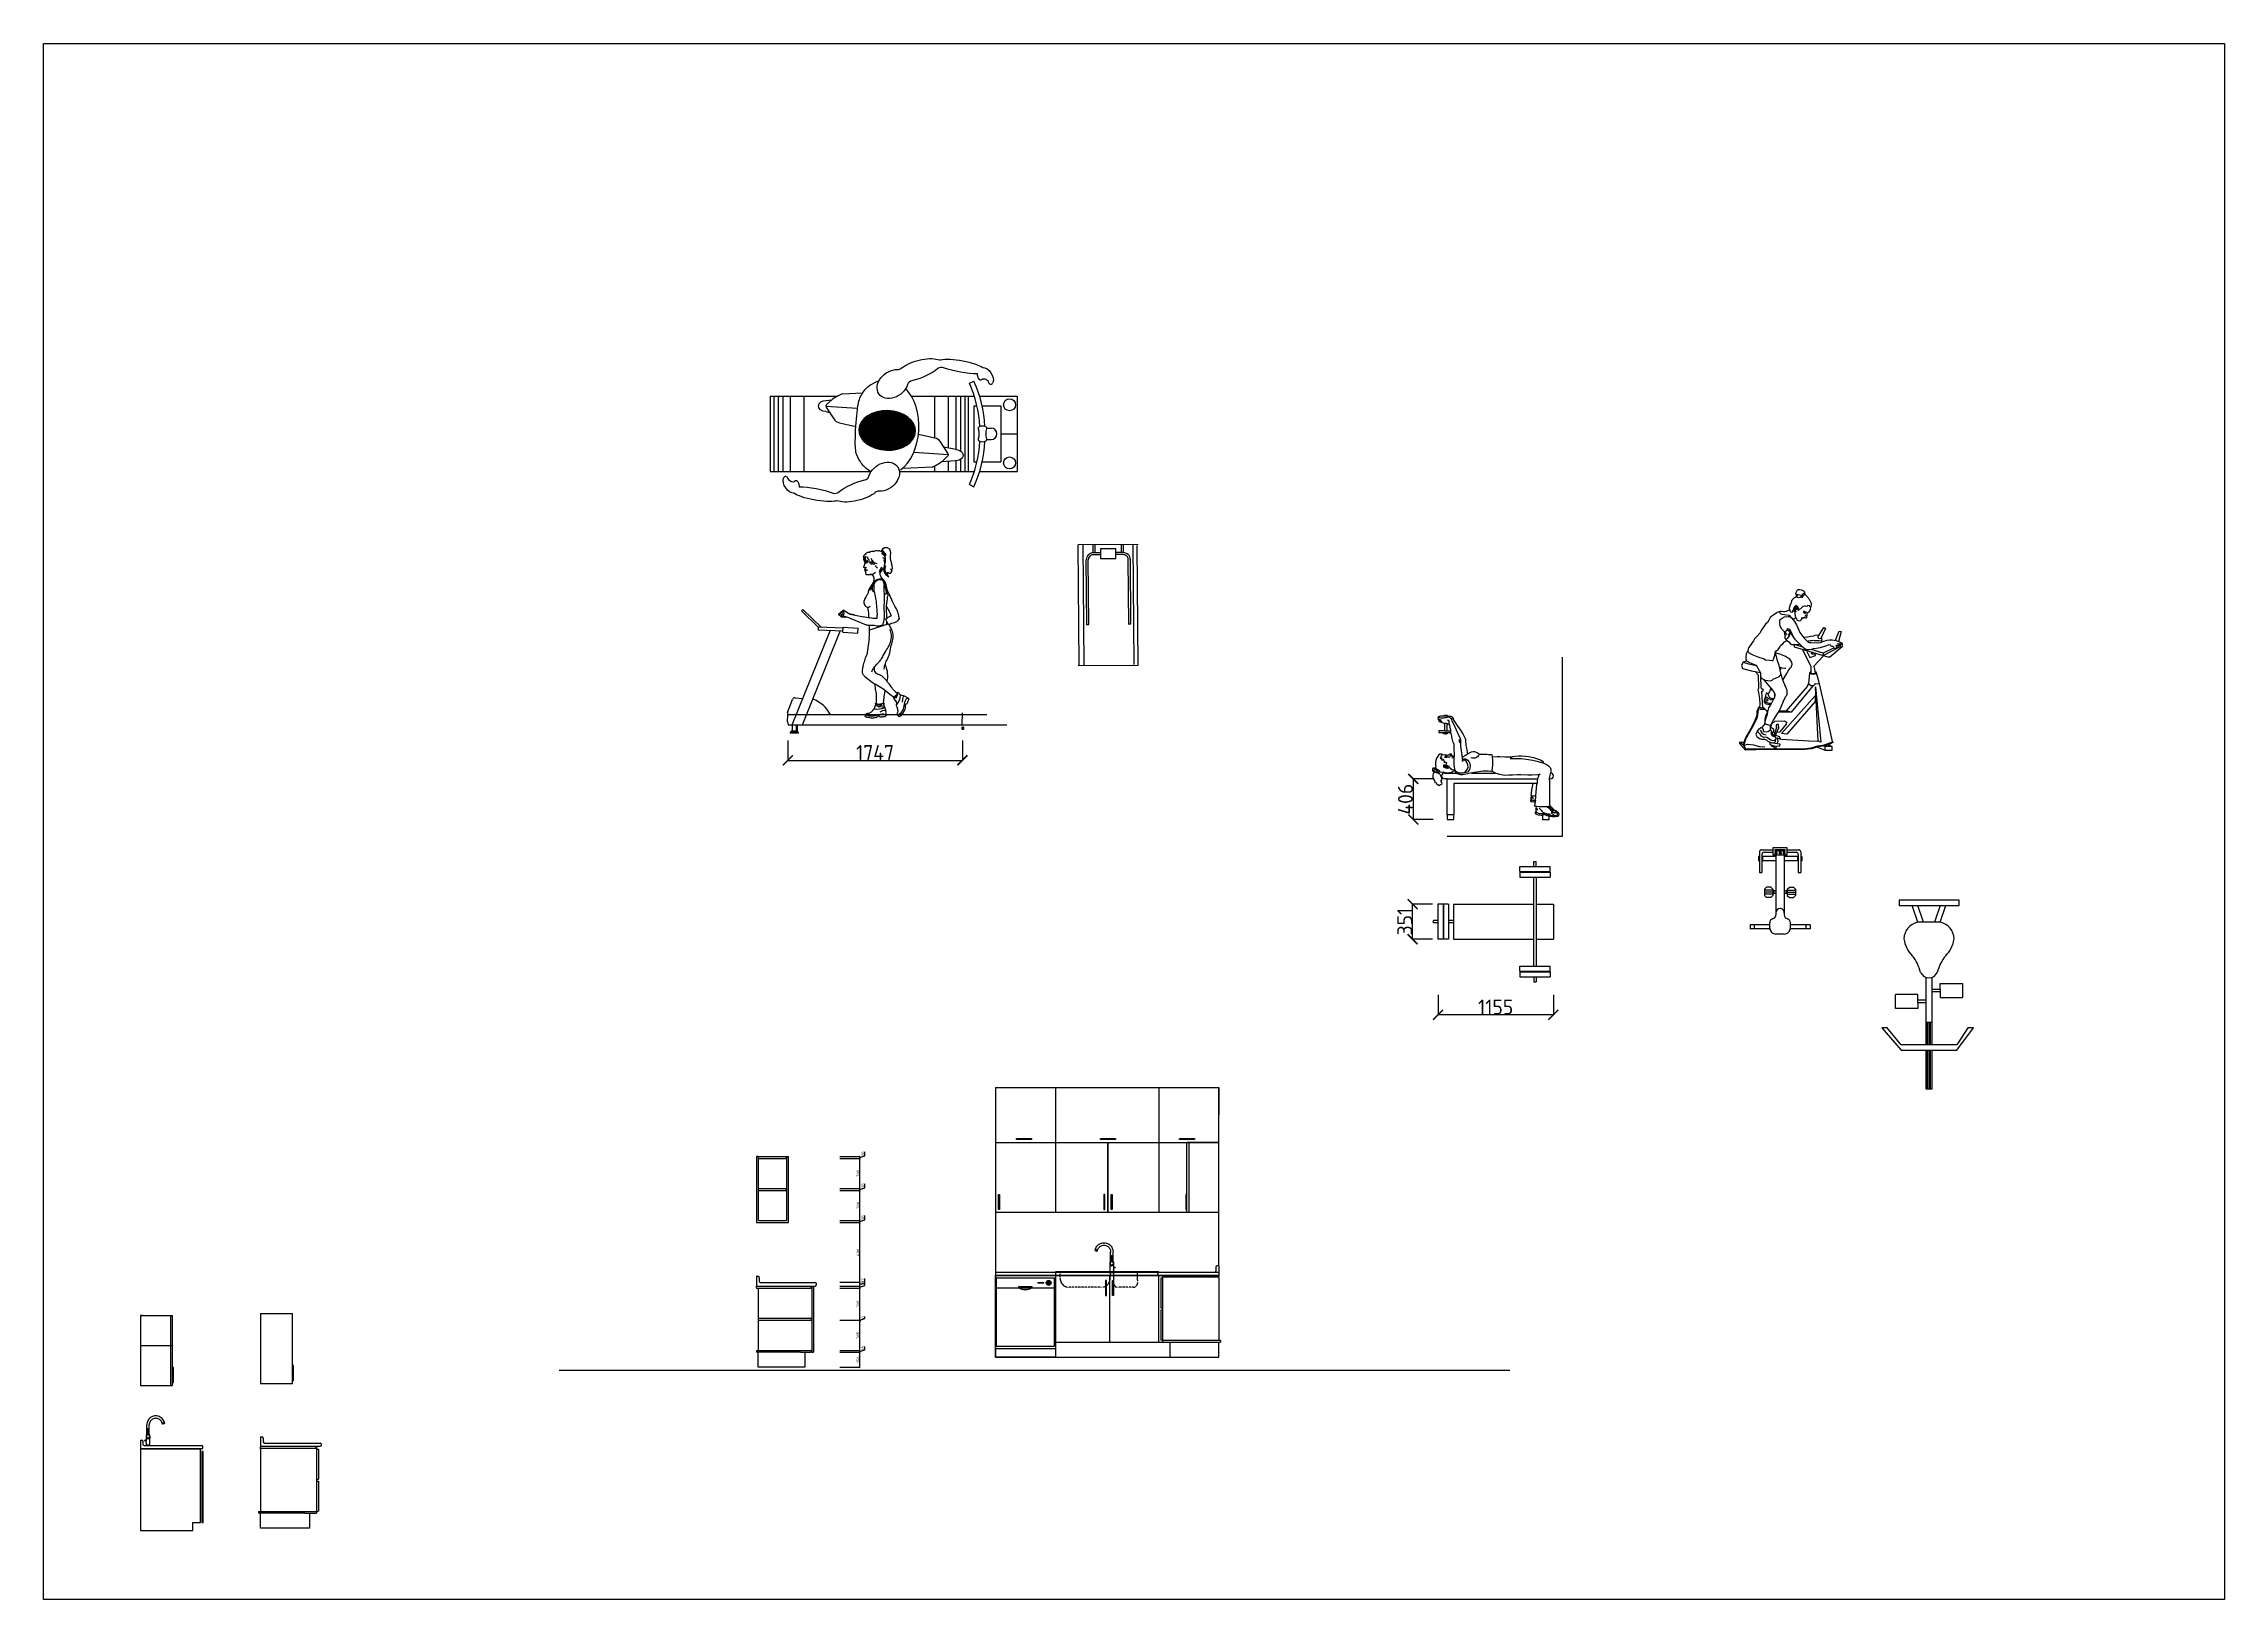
# Model space of a CAD drawing. Header units: millimetres. Extents: x -20209 to 130066, y -17035 to 5322.
# Drawn here: x -20209 to 1619, y -10248 to 5322 of the extents above; entities that cross this region are included whole.
import ezdxf

# ---------------------------------------------------------------- set-up
doc = ezdxf.new("R2010")
doc.units = ezdxf.units.MM
doc.linetypes.add('HIDDEN', pattern=[0.375, 0.25, -0.125])
for name, color, linetype in [('Acessórios', 251, 'Continuous'), ('freecads.com', 7, 'Continuous'), ('FUR', 42, 'Continuous'), ('furn', 251, 'Continuous'), ('furn section', 47, 'Continuous')]:
    doc.layers.add(name, color=color, linetype=linetype)
doc.styles.add('gost', font='GOST Common.ttf')
doc.dimstyles.new('Copy of GOST', dxfattribs={"dimtxt": 150, "dimasz": 100, "dimexe": 0.18, "dimexo": 0.06, "dimgap": 3, "dimtad": 1, "dimdec": 0, "dimzin": 0, "dimdsep": 46, "dimtxsty": 'gost', "dimblk": 'ARCHTICK', "dimcen": 0.09, "dimclrt": 256, "dimadec": 0, "dimazin": 0, "dimtfac": 1, "dimtdec": 0, "dimtofl": 0, "dimtmove": 0, "dimatfit": 3, "dimldrblk": 'ARCHTICK', "dimfxl": 200, "dimfxlon": 1, "dimtolj": 1, "dimtzin": 0, "dimarcsym": 0})

# ---------------------------------------------------------------- blocks, each defined once
blk = doc.blocks.new('Hex Nut ½ in. -side')
for p, q in [((0, -0.32), (0, 0.32)), ((0.03, 0.22), (0.42, 0.22)), ((0.45, 0.32), (0.45, -0.32)), ((0.03, -0.22), (0.42, -0.22))]:
    blk.add_line(p, q)
for points in [[(0.03, 0.43), (0.42, 0.43)], [(0.42, -0.43), (0.03, -0.43)]]:
    blk.add_lwpolyline(points)
for centre, radius, start, end in [((0.21, 0.32), 0.21, 149.0201, 210.9799), ((0.8, 0), 0.796, 164.2217, 195.7782), ((0.24, 0.32), 0.21, 329.0201, 30.97992), ((-0.35, 0), 0.796, 344.2218, 15.77825), ((0.21, -0.32), 0.21, 149.0201, 210.9799), ((0.24, -0.32), 0.21, 329.0201, 30.97991)]:
    blk.add_arc(centre, radius, start, end)
blk = doc.blocks.new('_ArchTick')
at = {"color": 0, "linetype": 'ByBlock', "const_width": 0.15}
blk.add_lwpolyline([(-0.5, -0.5), (0.5, 0.5)], dxfattribs=at)
blk = doc.blocks.new('*D49')
at = {"color": 0, "lineweight": -2, "transparency": 16777216}
for p, q in [((-12238, -7775), (-12038, -7775)), ((-12038, -7925), (-12038, -7775)), ((-12238, -7925), (-12038, -7925))]:
    blk.add_line(p, q, dxfattribs=at)
at = {"layer": 'Defpoints', "color": 0, "transparency": 16777216}
for p in [(-12410, -7775), (-12038, -7775), (-12410, -7925)]:
    blk.add_point(p, dxfattribs=at)
at = {"color": 0, "lineweight": -2, "transparency": 16777216, "xscale": 20, "yscale": 20, "zscale": 20}
for p, rotation in [((-12038, -7775), 90), ((-12038, -7925), 270)]:
    blk.add_blockref('_ArchTick', p, dxfattribs=dict(at, rotation=rotation))
at = {"transparency": 16777216, "insert": (-12056, -7850), "char_height": 30, "attachment_point": 5, "rotation": 90, "style": 'gost'}
blk.add_mtext('\\A1;150', dxfattribs=at)
blk = doc.blocks.new('*D50')
at = {"color": 0, "lineweight": -2, "transparency": 16777216}
for p, q in [((-12238, -7758), (-12038, -7758)), ((-12238, -7775), (-12038, -7775)), ((-12038, -7767), (-11989, -7752)), ((-12038, -7775), (-12038, -7758)), ((-11989, -7752), (-11989, -7716))]:
    blk.add_line(p, q, dxfattribs=at)
at = {"layer": 'Defpoints', "color": 0, "transparency": 16777216}
for p in [(-12525, -7758), (-12410, -7775), (-12038, -7758)]:
    blk.add_point(p, dxfattribs=at)
at = {"color": 0, "lineweight": -2, "transparency": 16777216, "xscale": 20, "yscale": 20, "zscale": 20}
for p, rotation in [((-12038, -7758), 90), ((-12038, -7775), 270)]:
    blk.add_blockref('_ArchTick', p, dxfattribs=dict(at, rotation=rotation))
at = {"transparency": 16777216, "insert": (-12007, -7734), "char_height": 30, "attachment_point": 5, "rotation": 90, "style": 'gost'}
blk.add_mtext('\\A1;18', dxfattribs=at)
blk = doc.blocks.new('*D51')
at = {"color": 0, "lineweight": -2, "transparency": 16777216}
for p, q in [((-12238, -7453), (-12038, -7453)), ((-12038, -7758), (-12038, -7453)), ((-12238, -7758), (-12038, -7758))]:
    blk.add_line(p, q, dxfattribs=at)
at = {"layer": 'Defpoints', "color": 0, "transparency": 16777216}
for p in [(-12525, -7453), (-12038, -7453), (-12525, -7758)]:
    blk.add_point(p, dxfattribs=at)
at = {"color": 0, "lineweight": -2, "transparency": 16777216, "xscale": 20, "yscale": 20, "zscale": 20}
for p, rotation in [((-12038, -7453), 90), ((-12038, -7758), 270)]:
    blk.add_blockref('_ArchTick', p, dxfattribs=dict(at, rotation=rotation))
at = {"transparency": 16777216, "insert": (-12056, -7605), "char_height": 30, "attachment_point": 5, "rotation": 90, "style": 'gost'}
blk.add_mtext('\\A1;305', dxfattribs=at)
blk = doc.blocks.new('*D52')
at = {"color": 0, "lineweight": -2, "transparency": 16777216}
for p, q in [((-11989, -7438), (-11989, -7417)), ((-12238, -7453), (-12038, -7453)), ((-12238, -7453), (-12038, -7453)), ((-12038, -7453), (-12038, -7433)), ((-12038, -7453), (-11989, -7438)), ((-12038, -7453), (-12038, -7473))]:
    blk.add_line(p, q, dxfattribs=at)
at = {"layer": 'Defpoints', "color": 0, "transparency": 16777216}
for p in [(-12525, -7453), (-12520, -7453), (-12038, -7453)]:
    blk.add_point(p, dxfattribs=at)
at = {"color": 0, "lineweight": -2, "transparency": 16777216, "xscale": 20, "yscale": 20, "zscale": 20}
for rotation in [90, 270]:
    blk.add_blockref('_ArchTick', (-12038, -7453), dxfattribs=dict(at, rotation=rotation))
at = {"transparency": 16777216, "insert": (-12007, -7427), "char_height": 30, "attachment_point": 5, "rotation": 90, "style": 'gost'}
blk.add_mtext('\\A1;0', dxfattribs=at)
blk = doc.blocks.new('*D53')
at = {"color": 0, "lineweight": -2, "transparency": 16777216}
for p, q in [((-12238, -7133), (-12038, -7133)), ((-12038, -7453), (-12038, -7133)), ((-12238, -7453), (-12038, -7453))]:
    blk.add_line(p, q, dxfattribs=at)
at = {"layer": 'Defpoints', "color": 0, "transparency": 16777216}
for p in [(-12525, -7133), (-12038, -7133), (-12520, -7453)]:
    blk.add_point(p, dxfattribs=at)
at = {"color": 0, "lineweight": -2, "transparency": 16777216, "xscale": 20, "yscale": 20, "zscale": 20}
for p, rotation in [((-12038, -7133), 90), ((-12038, -7453), 270)]:
    blk.add_blockref('_ArchTick', p, dxfattribs=dict(at, rotation=rotation))
at = {"transparency": 16777216, "insert": (-12056, -7293), "char_height": 30, "attachment_point": 5, "rotation": 90, "style": 'gost'}
blk.add_mtext('\\A1;320', dxfattribs=at)
blk = doc.blocks.new('*D54')
at = {"color": 0, "lineweight": -2, "transparency": 16777216}
for p, q in [((-12238, -7113), (-12038, -7113)), ((-12238, -7133), (-12038, -7133)), ((-12038, -7123), (-11989, -7108)), ((-12038, -7133), (-12038, -7113)), ((-11989, -7108), (-11989, -7066))]:
    blk.add_line(p, q, dxfattribs=at)
at = {"layer": 'Defpoints', "color": 0, "transparency": 16777216}
for p in [(-12525, -7113), (-12525, -7133), (-12038, -7113)]:
    blk.add_point(p, dxfattribs=at)
at = {"color": 0, "lineweight": -2, "transparency": 16777216, "xscale": 20, "yscale": 20, "zscale": 20}
for p, rotation in [((-12038, -7113), 90), ((-12038, -7133), 270)]:
    blk.add_blockref('_ArchTick', p, dxfattribs=dict(at, rotation=rotation))
at = {"transparency": 16777216, "insert": (-12007, -7087), "char_height": 30, "attachment_point": 5, "rotation": 90, "style": 'gost'}
blk.add_mtext('\\A1;20', dxfattribs=at)
blk = doc.blocks.new('*D55')
at = {"color": 0, "lineweight": -2, "transparency": 16777216}
for p, q in [((-12238, -7075), (-12038, -7075)), ((-12238, -7113), (-12038, -7113)), ((-12038, -7113), (-12038, -7075)), ((-12038, -7094), (-11989, -7079)), ((-11989, -7079), (-11989, -7037))]:
    blk.add_line(p, q, dxfattribs=at)
at = {"layer": 'Defpoints', "color": 0, "transparency": 16777216}
for p in [(-12525, -7075), (-12525, -7113), (-12038, -7075)]:
    blk.add_point(p, dxfattribs=at)
at = {"color": 0, "lineweight": -2, "transparency": 16777216, "xscale": 20, "yscale": 20, "zscale": 20}
for p, rotation in [((-12038, -7075), 90), ((-12038, -7113), 270)]:
    blk.add_blockref('_ArchTick', p, dxfattribs=dict(at, rotation=rotation))
at = {"transparency": 16777216, "insert": (-12007, -7058), "char_height": 30, "attachment_point": 5, "rotation": 90, "style": 'gost'}
blk.add_mtext('\\A1;37', dxfattribs=at)
blk = doc.blocks.new('*D56')
at = {"color": 0, "lineweight": -2, "transparency": 16777216}
for p, q in [((-12238, -6475), (-12038, -6475)), ((-12038, -7075), (-12038, -6475)), ((-12238, -7075), (-12038, -7075))]:
    blk.add_line(p, q, dxfattribs=at)
at = {"layer": 'Defpoints', "color": 0, "transparency": 16777216}
for p in [(-12755, -6475), (-12038, -6475), (-12525, -7075)]:
    blk.add_point(p, dxfattribs=at)
at = {"color": 0, "lineweight": -2, "transparency": 16777216, "xscale": 20, "yscale": 20, "zscale": 20}
for p, rotation in [((-12038, -6475), 90), ((-12038, -7075), 270)]:
    blk.add_blockref('_ArchTick', p, dxfattribs=dict(at, rotation=rotation))
at = {"transparency": 16777216, "insert": (-12056, -6775), "char_height": 30, "attachment_point": 5, "rotation": 90, "style": 'gost'}
blk.add_mtext('\\A1;600', dxfattribs=at)
blk = doc.blocks.new('*D57')
at = {"color": 0, "lineweight": -2, "transparency": 16777216}
for p, q in [((-12238, -6455), (-12038, -6455)), ((-12238, -6475), (-12038, -6475)), ((-12038, -6465), (-11989, -6450)), ((-12038, -6475), (-12038, -6455)), ((-11989, -6450), (-11989, -6408))]:
    blk.add_line(p, q, dxfattribs=at)
at = {"layer": 'Defpoints', "color": 0, "transparency": 16777216}
for p in [(-12775, -6455), (-12755, -6475), (-12038, -6455)]:
    blk.add_point(p, dxfattribs=at)
at = {"color": 0, "lineweight": -2, "transparency": 16777216, "xscale": 20, "yscale": 20, "zscale": 20}
for p, rotation in [((-12038, -6455), 90), ((-12038, -6475), 270)]:
    blk.add_blockref('_ArchTick', p, dxfattribs=dict(at, rotation=rotation))
at = {"transparency": 16777216, "insert": (-12007, -6429), "char_height": 30, "attachment_point": 5, "rotation": 90, "style": 'gost'}
blk.add_mtext('\\A1;20', dxfattribs=at)
blk = doc.blocks.new('*D58')
at = {"color": 0, "lineweight": -2, "transparency": 16777216}
for p, q in [((-12238, -6155), (-12038, -6155)), ((-12038, -6455), (-12038, -6155)), ((-12238, -6455), (-12038, -6455))]:
    blk.add_line(p, q, dxfattribs=at)
at = {"layer": 'Defpoints', "color": 0, "transparency": 16777216}
for p in [(-12781, -6155), (-12038, -6155), (-12775, -6455)]:
    blk.add_point(p, dxfattribs=at)
at = {"color": 0, "lineweight": -2, "transparency": 16777216, "xscale": 20, "yscale": 20, "zscale": 20}
for p, rotation in [((-12038, -6155), 90), ((-12038, -6455), 270)]:
    blk.add_blockref('_ArchTick', p, dxfattribs=dict(at, rotation=rotation))
at = {"transparency": 16777216, "insert": (-12056, -6305), "char_height": 30, "attachment_point": 5, "rotation": 90, "style": 'gost'}
blk.add_mtext('\\A1;300', dxfattribs=at)
blk = doc.blocks.new('*D59')
at = {"color": 0, "lineweight": -2, "transparency": 16777216}
for p, q in [((-11989, -6130), (-11989, -6088)), ((-12238, -6135), (-12038, -6135)), ((-12238, -6155), (-12038, -6155)), ((-12038, -6145), (-11989, -6130)), ((-12038, -6155), (-12038, -6135))]:
    blk.add_line(p, q, dxfattribs=at)
at = {"layer": 'Defpoints', "color": 0, "transparency": 16777216}
for p in [(-12781, -6135), (-12781, -6155), (-12038, -6135)]:
    blk.add_point(p, dxfattribs=at)
at = {"color": 0, "lineweight": -2, "transparency": 16777216, "xscale": 20, "yscale": 20, "zscale": 20}
for p, rotation in [((-12038, -6135), 90), ((-12038, -6155), 270)]:
    blk.add_blockref('_ArchTick', p, dxfattribs=dict(at, rotation=rotation))
at = {"transparency": 16777216, "insert": (-12007, -6109), "char_height": 30, "attachment_point": 5, "rotation": 90, "style": 'gost'}
blk.add_mtext('\\A1;20', dxfattribs=at)
blk = doc.blocks.new('*D60')
at = {"color": 0, "lineweight": -2, "transparency": 16777216}
for p, q in [((-12238, -5835), (-12038, -5835)), ((-12038, -6135), (-12038, -5835)), ((-12238, -6135), (-12038, -6135))]:
    blk.add_line(p, q, dxfattribs=at)
at = {"layer": 'Defpoints', "color": 0, "transparency": 16777216}
for p in [(-12781, -5835), (-12038, -5835), (-12781, -6135)]:
    blk.add_point(p, dxfattribs=at)
at = {"color": 0, "lineweight": -2, "transparency": 16777216, "xscale": 20, "yscale": 20, "zscale": 20}
for p, rotation in [((-12038, -5835), 90), ((-12038, -6135), 270)]:
    blk.add_blockref('_ArchTick', p, dxfattribs=dict(at, rotation=rotation))
at = {"transparency": 16777216, "insert": (-12056, -5985), "char_height": 30, "attachment_point": 5, "rotation": 90, "style": 'gost'}
blk.add_mtext('\\A1;300', dxfattribs=at)
blk = doc.blocks.new('*D61')
at = {"color": 0, "lineweight": -2, "transparency": 16777216}
for p, q in [((-12238, -5815), (-12038, -5815)), ((-12238, -5835), (-12038, -5835)), ((-12038, -5825), (-11989, -5810)), ((-12038, -5835), (-12038, -5815)), ((-11989, -5810), (-11989, -5768))]:
    blk.add_line(p, q, dxfattribs=at)
at = {"layer": 'Defpoints', "color": 0, "transparency": 16777216}
for p in [(-12781, -5835), (-12775, -5815), (-12038, -5815)]:
    blk.add_point(p, dxfattribs=at)
at = {"color": 0, "lineweight": -2, "transparency": 16777216, "xscale": 20, "yscale": 20, "zscale": 20}
for p, rotation in [((-12038, -5815), 90), ((-12038, -5835), 270)]:
    blk.add_blockref('_ArchTick', p, dxfattribs=dict(at, rotation=rotation))
at = {"transparency": 16777216, "insert": (-12007, -5789), "char_height": 30, "attachment_point": 5, "rotation": 90, "style": 'gost'}
blk.add_mtext('\\A1;20', dxfattribs=at)
blk = doc.blocks.new('*D62')
at = {"color": 0, "lineweight": -2, "transparency": 16777216}
for p, q in [((-6252, -4198), (-6252, -4399)), ((-5098, -4198), (-5098, -4399)), ((-5098, -4398), (-6252, -4398))]:
    blk.add_line(p, q, dxfattribs=at)
at = {"layer": 'Defpoints', "color": 0, "transparency": 16777216}
for p in [(-6252, -3641), (-5098, -3641), (-6252, -4398)]:
    blk.add_point(p, dxfattribs=at)
at = {"color": 0, "lineweight": -2, "transparency": 16777216, "xscale": 100, "yscale": 100, "zscale": 100, "rotation": 180}
blk.add_blockref('_ArchTick', (-6252, -4398), dxfattribs=at)
at = {"color": 0, "lineweight": -2, "transparency": 16777216, "xscale": 100, "yscale": 100, "zscale": 100}
blk.add_blockref('_ArchTick', (-5098, -4398), dxfattribs=at)
at = {"transparency": 16777216, "insert": (-5675, -4320), "char_height": 150, "attachment_point": 5, "style": 'gost'}
blk.add_mtext('\\A1;1155', dxfattribs=at)
blk = doc.blocks.new('*D63')
at = {"color": 0, "lineweight": -2, "transparency": 16777216}
for p, q in [((-6307, -3290), (-6507, -3290)), ((-6507, -3641), (-6507, -3290)), ((-6307, -3641), (-6507, -3641))]:
    blk.add_line(p, q, dxfattribs=at)
at = {"layer": 'Defpoints', "color": 0, "transparency": 16777216}
for p in [(-6507, -3290), (-6252, -3290), (-6252, -3641)]:
    blk.add_point(p, dxfattribs=at)
at = {"color": 0, "lineweight": -2, "transparency": 16777216, "xscale": 100, "yscale": 100, "zscale": 100}
for p, rotation in [((-6507, -3290), 90), ((-6507, -3641), 270)]:
    blk.add_blockref('_ArchTick', p, dxfattribs=dict(at, rotation=rotation))
at = {"transparency": 16777216, "insert": (-6585, -3465), "char_height": 150, "attachment_point": 5, "rotation": 90, "style": 'gost'}
blk.add_mtext('\\A1;351', dxfattribs=at)
blk = doc.blocks.new('*D64')
at = {"color": 0, "lineweight": -2, "transparency": 16777216}
for p, q in [((-6300, -2037), (-6500, -2037)), ((-6500, -2037), (-6500, -2443)), ((-6300, -2443), (-6500, -2443))]:
    blk.add_line(p, q, dxfattribs=at)
at = {"layer": 'Defpoints', "color": 0, "transparency": 16777216}
for p in [(-6160, -2037), (-6500, -2443), (-6160, -2443)]:
    blk.add_point(p, dxfattribs=at)
at = {"color": 0, "lineweight": -2, "transparency": 16777216, "xscale": 100, "yscale": 100, "zscale": 100}
for p, rotation in [((-6500, -2037), 90), ((-6500, -2443), 270)]:
    blk.add_blockref('_ArchTick', p, dxfattribs=dict(at, rotation=rotation))
at = {"transparency": 16777216, "insert": (-6578, -2240), "char_height": 150, "attachment_point": 5, "rotation": 90, "style": 'gost'}
blk.add_mtext('\\A1;406', dxfattribs=at)
blk = doc.blocks.new('*D65')
at = {"color": 0, "lineweight": -2, "transparency": 16777216}
for p, q in [((-12760, -1651), (-12760, -1851)), ((-11013, -1651), (-11013, -1851)), ((-12760, -1851), (-11013, -1851))]:
    blk.add_line(p, q, dxfattribs=at)
at = {"layer": 'Defpoints', "color": 0, "transparency": 16777216}
for p in [(-12760, -1394), (-11013, -1394), (-11013, -1851)]:
    blk.add_point(p, dxfattribs=at)
at = {"color": 0, "lineweight": -2, "transparency": 16777216, "xscale": 100, "yscale": 100, "zscale": 100, "rotation": 180}
blk.add_blockref('_ArchTick', (-12760, -1851), dxfattribs=at)
at = {"color": 0, "lineweight": -2, "transparency": 16777216, "xscale": 100, "yscale": 100, "zscale": 100}
blk.add_blockref('_ArchTick', (-11013, -1851), dxfattribs=at)
at = {"transparency": 16777216, "insert": (-11887, -1773), "char_height": 150, "attachment_point": 5, "style": 'gost'}
blk.add_mtext('\\A1;1747', dxfattribs=at)

msp = doc.modelspace()

# ---------------------------------------------------------------- hatches: boundary and pattern name
at = {"true_color": 0x37371b, "transparency": 33554687}
h = msp.add_hatch(color=39, dxfattribs=at)
h.dxf.hatch_style = 1
h.paths.add_polyline_path([(-9585.553, -6195.621), (-9595.553, -6195.621), (-9595.553, -6345.621), (-9585.553, -6345.621)])
h.paths.add_polyline_path([(-9514.526, -6195.621), (-9524.526, -6195.621), (-9524.526, -6345.621), (-9514.526, -6345.621)])
h.paths.add_polyline_path([(-10641.126, -6195.621), (-10651.126, -6195.621), (-10651.126, -6345.621), (-10641.126, -6345.621)])
h.paths.add_polyline_path([(-8766.831, -6196.29), (-8776.831, -6196.3), (-8776.831, -6346.3), (-8766.831, -6346.3)])
h.paths.add_polyline_path([(-8691.124, -5636.3), (-8841.124, -5636.3), (-8841.124, -5646.3), (-8691.124, -5646.3)])
h.paths.add_polyline_path([(-9478.951, -5636.3), (-9628.951, -5636.3), (-9628.951, -5646.3), (-9478.951, -5646.3)])
h.paths.add_polyline_path([(-10321.895, -5636.3), (-10471.895, -5636.3), (-10471.895, -5646.3), (-10321.895, -5646.3)])
h.paths.add_polyline_path([(-9571.432, -7057.523), (-9581.432, -7057.523), (-9581.432, -7114.611, 0.032794354), (-9571.432, -7108.36)])
h.paths.add_polyline_path([(-9571.432, -7108.36, -0.032794354), (-9581.432, -7114.611), (-9581.432, -7207.523), (-9571.432, -7207.523)])
h.paths.add_polyline_path([(-9500.405, -7057.523), (-9510.405, -7057.523), (-9510.405, -7207.523), (-9500.405, -7207.523)])
at = {"true_color": 0xffffff, "transparency": 33554687}
h = msp.add_hatch(color=7, dxfattribs=at)
h.dxf.hatch_style = 1
h.paths.add_polyline_path([(-10174.119, -7080.326, 1), (-10124.114, -7080.326, 1)])
edge = h.paths.add_edge_path()
edge.add_ellipse((-10242.778, -7080.326), major_axis=(-13.41, 0), ratio=0.238919689, start_angle=0, end_angle=360)
edge = h.paths.add_edge_path()
edge.add_ellipse((-10212.532, -7080.326), major_axis=(-13.41, 0), ratio=0.238919689, start_angle=0, end_angle=360)
at = {"layer": 'Acessórios'}
h = msp.add_hatch(dxfattribs=at)
h.set_pattern_fill('ANSI31', color=256, scale=75.359804, style=0)
h.set_pattern_definition([(45, (505191.644, 58267.358), (-6.6609286, 6.6609286), [])])
edge = h.paths.add_edge_path()
edge.add_ellipse((-11765.936, 1450.789), major_axis=(283.375, -9.934), ratio=0.700346013, start_angle=0, end_angle=360, ccw=False)

# ---------------------------------------------------------------- linework, layer by layer
for p, q in [((-11827.253, 239.265, -864.066), (-11816.04, 251.507, -864.066)), ((-11821.646, 245.386, -864.066), (-11783.166, 198.583, -864.066)), ((-11816.04, 251.507, -864.066), (-11777.671, 205.931, -864.066)), ((-12000.972, 88.452, -864.066), (-12002.331, 85.052, -864.066)), ((-12002.331, 85.052, -864.066), (-12001.651, 83.352, -864.066)), ((-12001.651, 83.352, -864.066), (-11999.953, 82.332, -864.066)), ((-12001.58, 185.933, -864.066), (-11995.643, 202.682, -864.066)), ((-11985.365, 129.759, -864.066), (-12000.972, 88.452, -864.066)), ((-11999.953, 82.332, -864.066), (-11997.914, 80.972, -864.066)), ((-11997.914, 80.972, -864.066), (-11987.381, 77.232, -864.066)), ((-11985.474, 132.22, -864.066), (-11991.116, 143.899, -864.066)), ((-11989.687, 81.145, -864.066), (-11987.648, 82.505, -864.066)), ((-11987.648, 82.505, -864.066), (-11985.27, 82.165, -864.066)), ((-11975.59, 187.295, -864.066), (-11986.547, 187.709, -864.066)), ((-11983.575, 144.452, -864.066), (-11986.118, 147.338, -864.066)), ((-11985.27, 82.165, -864.066), (-11982.552, 80.805, -864.066)), ((-11982.552, 80.805, -864.066), (-11981.533, 79.105, -864.066)), ((-11982.06, 41.89, -864.066), (-11980.985, 42.504, -864.066)), ((-11981.533, 79.105, -864.066), (-11978.815, 78.085, -864.066)), ((-11978.815, 78.085, -864.066), (-11976.097, 78.425, -864.066)), ((-11976.097, 78.425, -864.066), (-11973.378, 80.125, -864.066)), ((-11973.987, 8.798, -864.066), (-11965.367, 8.031, -864.066)), ((-11965.367, 8.031, -864.066), (-11945.483, 9.002, -864.066)), ((-11945.483, 9.002, -864.066), (-11923.175, 10.458, -864.066)), ((-11923.175, 10.458, -864.066), (-11899.897, 19.193, -864.066)), ((-11899.897, 19.193, -864.066), (-11884.086, 32.643, -864.066)), ((-11815.997, 62.307, -864.066), (-11833.968, 36.436, -864.066)), ((-11822.689, 43.192, -864.066), (-11792.565, 82.482, -864.066)), ((-11777.671, 205.931, -864.066), (-11788.662, 191.235, -864.066)), ((-11945.573, -141.844, -864.066), (-11901.942, -69.899, -864.066)), ((-11901.942, -69.899, -864.066), (-11896.736, -47.541, -864.066)), ((-11810.25, -50.59, -864.066), (-11824.059, -44.804, -864.066)), ((-12623.474, -355.571), (-12609.585, -341.181)), ((-12452.363, -520.721), (-12623.474, -355.571)), ((-12424.134, -520.17), (-12609.585, -341.181)), ((-12222.322, -416.464, -864.066), (-12252.347, -391.128, -864.066)), ((-12252.295, -386.448, -864.066), (-12209.291, -351.782, -864.066)), ((-12214.307, -367.153, -864.066), (-12244.68, -392.975, -864.066)), ((-12214.307, -367.153, -864.066), (-12244.68, -392.975, -864.066)), ((-12217.065, -412.241, -864.066), (-12228.773, -401.358, -864.066)), ((-12228.611, -396.774, -864.066), (-12210.033, -381.811, -864.066)), ((-12228.611, -396.774, -864.066), (-12210.033, -381.811, -864.066)), ((-12187.378, -421.954, -864.066), (-12222.322, -416.464, -864.066)), ((-12210.823, -414.15, -864.066), (-12217.065, -412.241, -864.066)), ((-12198.201, -392.522, -864.066), (-12209.027, -397.16, -864.066)), ((-12209.027, -397.16, -864.066), (-12193.584, -420.979, -864.066)), ((-12201.785, -358.867, -864.066), (-12198.58, -388.96, -864.066)), ((-12197.442, -350.844, -864.066), (-12135.265, -386.489, -864.066)), ((-12181.639, -413.15, -864.066), (-12191.537, -412.429, -864.066)), ((-12180.646, -414.895, -864.066), (-12182.55, -418.126, -864.066)), ((-12147.123, -426.35, -864.066), (-12181.639, -413.15, -864.066)), ((-12147.123, -426.35, -864.066), (-11975.306, -494.196, -864.066)), ((-12135.265, -386.489, -864.066), (-12004.078, -414.927, -864.066)), ((-11769.039, -433.317, -864.066), (-11794.438, -437.345, -864.066)), ((-12715.436, -1496.093), (-12335.357, -553.573)), ((-12612.768, -1494.076), (-12235.477, -558.469)), ((-12453.689, -547.772), (-12452.22, -517.808)), ((-12208.983, -559.768), (-12453.689, -547.772)), ((-12207.514, -529.804), (-12452.22, -517.808)), ((-12209.472, -569.756), (-12207.024, -519.816)), ((-12209.472, -569.756), (-12059.652, -577.1)), ((-12207.024, -519.816), (-12057.204, -527.16)), ((-12059.652, -577.1), (-12057.204, -527.16)), ((-11945.439, -631.502, -864.066), (-11970.483, -795.604, -864.066)), ((-11769.968, -491.034, -864.066), (-11942.507, -548.039, -864.066)), ((-2687.026, -692.686), (-2688.83, -713.517)), ((-2688.83, -713.517), (-2397.861, -800.583)), ((-2600.93, -717.748), (-2687.532, -692.695)), ((-2395.819, -777.084), (-2517.25, -741.955)), ((-2397.861, -800.583), (-2223.819, -711.167)), ((-2395.819, -777.084), (-2397.861, -800.583)), ((-2287.397, -725.777), (-2395.819, -777.084)), ((-2224.858, -696.182), (-2249.328, -707.762)), ((-2224.858, -696.182), (-2237.568, -693.551)), ((-2223.819, -711.167), (-2224.858, -696.182)), ((-11988.894, -1012.529, -864.066), (-11928.342, -1060.243, -864.066)), ((-11894.594, -934.6, -864.066), (-11888.652, -911.003, -864.066)), ((-11889.876, -962.582, -864.066), (-11888.003, -963.689, -864.066)), ((-11798.886, -1143.488, -864.066), (-11884.841, -1090.046, -864.066)), ((-11781.842, -902.88, -864.066), (-11783.184, -878.583, -864.066)), ((-12763.366, -1372.71), (-12712.61, -1242.133)), ((-12688.084, -1226.22), (-12608.832, -1231.736)), ((-11885.862, -1311.503, -864.066), (-11883.491, -1302.364, -864.066)), ((-11883.491, -1302.364, -864.066), (-11878.41, -1291.533, -864.066)), ((-11881.798, -1279.686, -864.066), (-11854.698, -1293.902, -864.066)), ((-11878.41, -1291.533, -864.066), (-11881.798, -1279.686, -864.066)), ((-11878.428, -1304.311, -864.066), (-11878.428, -1290.744, -864.066)), ((-11878.428, -1303.55, -864.066), (-11854.894, -1309.738, -864.066)), ((-11877.523, -1313.356, -864.066), (-11878.428, -1304.311, -864.066)), ((-11874.429, -1283.551, -864.066), (-11873.903, -1282.604, -864.066)), ((-11873.903, -1282.604, -864.066), (-11844.938, -1290.744, -864.066)), ((-11867.567, -1308.834, -864.066), (-11806.016, -1296.171, -864.066)), ((-11863.041, -1288.935, -864.066), (-11819.594, -1280.795, -864.066)), ((-11844.938, -1290.744, -864.066), (-11817.783, -1289.84, -864.066)), ((-11819.594, -1280.795, -864.066), (-11795.154, -1277.177, -864.066)), ((-11799.68, -1287.126, -864.066), (-11800.585, -1297.98, -864.066)), ((-11800.585, -1297.98, -864.066), (-11796.965, -1306.12, -864.066)), ((-11795.154, -1277.177, -864.066), (-11799.68, -1287.126, -864.066)), ((-11739.571, -1191.313, -864.066), (-11798.886, -1143.488, -864.066)), ((-11796.965, -1306.12, -864.066), (-11791.534, -1318.783, -864.066)), ((-11703.526, -1220.393, -864.066), (-11739.571, -1191.313, -864.066)), ((-11697.987, -1227.858, -864.066), (-11703.526, -1220.393, -864.066)), ((-11692.98, -1214.726, -864.066), (-11700.222, -1233.72, -864.066)), ((-11700.222, -1233.72, -864.066), (-11688.454, -1248.192, -864.066)), ((-11696.664, -1238.095, -864.066), (-11686.644, -1219.249, -864.066)), ((-11666.731, -1192.115, -864.066), (-11692.98, -1214.726, -864.066)), ((-11688.454, -1248.192, -864.066), (-11675.782, -1266.281, -864.066)), ((-11686.644, -1219.249, -864.066), (-11667.636, -1209.3, -864.066)), ((-11668.778, -1281.389, -864.066), (-11676.786, -1256.427, -864.066)), ((-11675.782, -1266.281, -864.066), (-11670.351, -1273.517, -864.066)), ((-11674.877, -1230.102, -864.066), (-11658.585, -1190.306, -864.066)), ((-11663.11, -1171.312, -864.066), (-11673.067, -1201.159, -864.066)), ((-11667.286, -1293.035, -864.066), (-11668.778, -1281.389, -864.066)), ((-11654.964, -1173.121, -864.066), (-11663.11, -1171.312, -864.066)), ((-11651.343, -1182.165, -864.066), (-11654.964, -1173.121, -864.066)), ((-11645.007, -1179.452, -864.066), (-11651.343, -1182.165, -864.066)), ((-11644.102, -1186.688, -864.066), (-11645.007, -1179.452, -864.066)), ((-11630.892, -1199.166, -864.066), (-11644.102, -1186.688, -864.066)), ((-11630.892, -1199.166, -864.066), (-11630.892, -1199.166, -864.066)), ((-12763.943, -1464.413), (-12760.48, -1393.765)), ((-12760.48, -1393.765), (-12677.058, -1393.765)), ((-12756.585, -1494.076), (-11015.226, -1494.076)), ((-12715.436, -1496.093), (-12715.436, -1559.332)), ((-12675.845, -1494.076), (-12675.845, -1559.332)), ((-12662.181, -1569.332), (-12662.181, -1494.076)), ((-12572.317, -1393.765), (-11008.81, -1393.765)), ((-11890.944, -1316.242, -864.066), (-11885.862, -1311.503, -864.066)), ((-11887.895, -1328.428, -864.066), (-11890.944, -1316.242, -864.066)), ((-11889.529, -1335.571, -864.066), (-11887.895, -1328.428, -864.066)), ((-11856.705, -1315.165, -864.066), (-11814.163, -1310.643, -864.066)), ((-11791.534, -1318.783, -864.066), (-11784.293, -1330.541, -864.066)), ((-11015.226, -1494.076), (-11012.579, -1373.98)), ((-6159.21, -1554.402), (-6159.21, -1487.569)), ((-12735.436, -1569.332), (-12735.436, -1579.332)), ((-12655.845, -1569.332), (-12735.436, -1569.332)), ((-12655.845, -1579.332), (-12735.436, -1579.332)), ((-12665.845, -1559.332), (-12725.436, -1559.332)), ((-12725.436, -1559.332), (-12725.436, -1569.332)), ((-12665.845, -1559.332), (-12665.845, -1569.332)), ((-12655.845, -1569.332), (-12655.845, -1579.332)), ((-5550.229, -1815.574), (-5505.829, -1811.763)), ((-5505.829, -1811.763), (-5447.351, -1806.891)), ((-5447.351, -1806.891), (-5416.487, -1806.35)), ((-5416.487, -1806.35), (-5375.336, -1808.516)), ((-5375.336, -1808.516), (-5347.721, -1811.221)), ((-5347.721, -1811.221), (-5297.907, -1823.128)), ((-5297.907, -1823.128), (-5245.927, -1839.365)), ((-5245.927, -1839.365), (-5220.678, -1849.14)), ((-5220.678, -1849.14), (-5207.683, -1857.8)), ((-5207.683, -1857.8), (-5199.019, -1870.789)), ((-5199.019, -1870.789), (-5197.656, -1877.829)), ((-6187.527, -1977.95), (-6067.525, -1977.95)), ((-6160.212, -2036.72), (-6187.527, -2036.72)), ((-5917.977, -1977.95), (-5678.727, -1977.95)), ((-5138.832, -2036.72), (-5126.463, -2036.72)), ((-5126.463, -1977.95), (-5128.986, -1977.95))]:
    msp.add_line(p, q)
at = {"color": 7}
for p, q in [((-3190.72, -1703.959), (-3155.377, -1688.267)), ((-3155.377, -1688.267), (-3096.121, -1695.916)), ((-3096.121, -1695.916), (-3033.484, -1713.263)), ((-3033.484, -1713.263), (-2980.479, -1715.474))]:
    msp.add_line(p, q, dxfattribs=at)
at = {"color": 0, "linetype": 'ByBlock'}
msp.add_line((-10082.472, -7007.335), (-10082.472, -7007.335), dxfattribs=at)
at = {"color": 6, "lineweight": 30}
msp.add_lwpolyline([(-20209.213, 5322.209), (1618.744, 5322.209), (1618.744, -10248.43), (-20209.213, -10248.43)], close=True, dxfattribs=at)
for points, elevation in [([(-11816.04, 251.507), (-11804.348, 269.723), (-11791.321, 279.852), (-11765.256, 279.128), (-11743.537, 266.107), (-11731.951, 229.936), (-11735.574, 188.699)], -864.066), ([(-11578.077, -1215.419), (-11553.767, -1229.895), (-11550.183, -1243.265), (-11554.799, -1246.566), (-11553.856, -1247.884), (-11555.08, -1251.747), (-11555.361, -1256.927), (-11557.904, -1261.733), (-11562.143, -1262.774), (-11560.917, -1265.881), (-11561.01, -1269.931), (-11563.648, -1271.818), (-11566.378, -1277.754), (-11570.145, -1286.424), (-11576.362, -1288.88), (-11580.037, -1286.529), (-11585.122, -1296.142), (-11586.058, -1315.733), (-11583.607, -1321.946), (-11584.265, -1329.387), (-11588.033, -1331.087), (-11588.88, -1332.689), (-11586.995, -1335.324), (-11588.783, -1342.578), (-11591.045, -1342.204), (-11593.399, -1345.88), (-11593.587, -1347.01), (-11595.187, -1353.134), (-11594.997, -1358.973), (-11597.729, -1357.94), (-11599.896, -1360.486), (-11597.539, -1363.779), (-11601.684, -1367.74), (-11604.604, -1367.838), (-11606.299, -1371.042), (-11604.886, -1373.018), (-11612.232, -1382.257), (-11629.466, -1405.54), (-11647.364, -1415.356), (-11663.384, -1399.929), (-11660.746, -1398.042), (-11665.366, -1387.405), (-11663.013, -1376.76), (-11656.705, -1363.284), (-11658.878, -1337.952), (-11664.63, -1320.158), (-11671.417, -1305.097), (-11674.433, -1302.275)], -864.066), ([(-11555.085, -1230.838), (-11559.232, -1227.829), (-11565.449, -1230.285), (-11577.882, -1242.167), (-11584.473, -1253.853), (-11593.984, -1272.607), (-11596.806, -1289.563), (-11607.156, -1337.796), (-11632.204, -1383.599), (-11658.202, -1400.205)], -864.066), ([(-11606.566, -1212.647), (-11613.572, -1237.421), (-11614.91, -1267.361)], -864.066), ([(-11777.593, -1377.487), (-11778.81, -1405.754), (-11788.882, -1415.249), (-11793.977, -1412.751), (-11794.69, -1414.206), (-11798.671, -1414.96), (-11803.366, -1417.169), (-11808.803, -1417.21), (-11811.73, -1413.971), (-11813.884, -1416.523), (-11817.493, -1418.362), (-11820.405, -1416.934), (-11826.927, -1417.346), (-11836.345, -1418.141), (-11841.456, -1413.831), (-11841.129, -1409.482), (-11852.003, -1409.563), (-11869.696, -1418.028), (-11874.004, -1423.132), (-11880.867, -1426.082), (-11884.15, -1423.571), (-11885.963, -1423.584), (-11887.389, -1426.493), (-11894.623, -1428.359), (-11895.366, -1426.191), (-11899.719, -1425.861), (-11900.803, -1426.231), (-11906.954, -1427.726), (-11912.004, -1430.663), (-11912.391, -1427.767), (-11915.659, -1427.067), (-11917.441, -1430.703), (-11922.894, -1428.933), (-11924.364, -1426.408), (-11927.989, -1426.435), (-11929.059, -1428.617), (-11940.676, -1426.53), (-11969.347, -1422.397), (-11986.477, -1411.294), (-11980.491, -1389.874), (-11977.579, -1391.302), (-11970.404, -1382.191), (-11959.917, -1379.214), (-11945.061, -1378.378), (-11923.788, -1364.452), (-11910.85, -1350.951), (-11900.808, -1337.833), (-11899.754, -1333.84)], -864.066), ([(-11780.266, -1405.041), (-11779.583, -1399.964), (-11784.693, -1395.654), (-11801.05, -1390.342), (-11814.464, -1390.081), (-11835.485, -1390.6), (-11851.752, -1396.156), (-11899.126, -1409.916), (-11951.328, -1409.582), (-11978.277, -1394.568)], -864.066), ([(-11788.661, -1351.09), (-11813.795, -1356.67), (-11840.79, -1369.689)], -864.066), ([(-9260.328, -7053.725), (-9260.328, -6975.3)], 0)]:
    msp.add_lwpolyline(points, dxfattribs=dict(elevation=elevation))
at = {"color": 59, "true_color": 0x55552a, "elevation": -864.066}
msp.add_lwpolyline([(-11731.289, 20.996), (-11720.371, 38.949)], dxfattribs=at)
for points in [[(-2697.091, -347.197), (-2703.106, -355.348), (-2705.215, -364.002), (-2711.106, -371.176), (-2725.12, -364.407), (-2727.388, -351.221), (-2735.388, -336.303), (-2733.876, -324.595), (-2724.461, -290.105), (-2717.218, -280.13), (-2712.652, -267.825), (-2705.85, -245.892), (-2689.537, -227.168), (-2687.332, -225.469), (-2674.484, -218.202), (-2666.044, -214.332), (-2660.753, -204.105), (-2665.602, -195.544), (-2669.73, -189.06), (-2672.249, -177.825), (-2664.377, -162.972), (-2654.047, -144.469), (-2651.716, -141.794), (-2638.899, -142.457), (-2629.734, -140.664), (-2614.239, -143.656), (-2594.87, -155.083), (-2584.287, -165.375), (-2584.822, -177.209), (-2591.437, -182.306), (-2600.128, -188.127), (-2613.606, -200.272), (-2629.227, -198.256), (-2652.66, -195.231), (-2657.635, -187.647), (-2659.494, -194.349), (-2658.045, -198.503), (-2660.909, -213.011), (-2661.413, -216.914), (-2640.313, -222.613), (-2626.865, -218.398), (-2613.638, -208.203), (-2612.819, -217.236), (-2607.59, -222.87), (-2600.977, -217.772), (-2596.884, -201.439), (-2601.009, -194.956), (-2589.294, -196.469), (-2584.759, -192.095), (-2575.72, -191.278), (-2577.768, -184.07), (-2584.822, -177.209)], [(-2575.72, -191.278), (-2563.689, -205.724), (-2553.107, -216.017), (-2545.705, -227.883), (-2537.202, -238.899), (-2525.925, -259.199), (-2518.303, -277.045), (-2518.019, -297.909), (-2519.656, -310.592), (-2524.696, -318.867), (-2529.073, -314.336), (-2533.922, -305.775), (-2550.269, -301.681), (-2562.268, -310.051), (-2574.959, -308.413), (-2582.77, -307.404), (-2599.021, -310.265), (-2607.964, -318.037), (-2622.924, -333.96), (-2631.237, -336.854), (-2641.883, -342.422), (-2648.149, -352.523), (-2647.016, -343.743), (-2645.127, -329.11), (-2653.726, -311.138), (-2665.409, -301.695), (-2678.984, -306.886), (-2688.18, -316.609), (-2692.872, -329.888), (-2694.131, -339.644), (-2697.091, -347.197)], [(-2828.816, -360.338), (-2859.019, -371.318), (-2880.087, -388.434), (-2910.572, -409.294), (-2929.183, -422.762), (-2940.521, -449.069), (-2954.283, -471.097), (-2974.376, -488.34), (-2998.434, -520.94), (-3014.527, -545.642), (-3028.32, -575.6), (-3059.34, -608.294), (-3083.747, -635.891), (-3093.214, -653.905), (-3110.157, -677.505), (-3142.688, -721.906), (-3149.459, -735.91), (-3152.103, -756.396), (-3142.403, -773.517), (-3101.586, -795.648), (-3049.526, -815.263), (-2988.427, -834.059), (-2975.041, -845.706), (-2934.886, -849.897), (-2910.226, -851.097), (-2897.535, -852.735), (-2895.646, -838.102), (-2882.545, -798.136), (-2876.342, -773.148), (-2866.264, -756.597), (-2847.401, -741.178), (-2831.686, -719.403), (-2823.436, -701.624), (-2800.289, -683.783), (-2784.826, -663.959), (-2765.741, -654.52), (-2766.793, -641.1)], [(-2730.375, -345.651), (-2766.552, -362.425), (-2781.575, -363.461), (-2794.52, -363.774), (-2812.943, -360.404), (-2828.816, -360.338), (-2833.855, -368.615), (-2826.454, -380.481), (-2809.383, -386.651), (-2785.101, -390.777), (-2739.213, -396.7), (-2727.53, -406.144), (-2720.76, -420.434)], [(-2524.696, -318.867), (-2528.222, -346.184), (-2542.108, -369.187), (-2559.618, -381.805), (-2561.477, -388.507), (-2564.31, -425.831), (-2570.672, -428.977), (-2583.837, -423.31), (-2590.797, -423.404), (-2596.056, -425.701), (-2599.488, -429.225), (-2600.843, -432.026), (-2604.747, -431.522), (-2608.401, -429.066), (-2608.778, -431.993), (-2609.282, -435.896), (-2614.667, -439.168), (-2616.62, -438.916), (-2618.101, -442.692), (-2621.06, -450.244), (-2623.516, -453.894), (-2633.784, -456.536), (-2643.421, -454.3), (-2657.311, -446.556), (-2661.908, -436.045), (-2666.885, -428.46), (-2680.082, -430.724), (-2690.348, -433.366), (-2696.866, -445.418), (-2684.961, -460.84), (-2662.504, -494.486), (-2651.387, -523.692), (-2631.92, -572.822), (-2590.176, -626.209), (-2564.759, -652.302), (-2548.822, -667.253), (-2538.588, -672.541), (-2521.611, -671.758), (-2453.616, -675.576), (-2425.398, -672.275), (-2400.203, -661.642), (-2356.931, -649.375), (-2332.367, -643.619), (-2307.581, -643.843), (-2268.779, -650.836), (-2239.396, -661.572), (-2213.317, -674.857), (-2206.641, -684.644), (-2206.547, -691.599), (-2209.979, -695.124), (-2221.065, -688.734), (-2230.827, -687.473), (-2236.812, -687.693), (-2237.819, -695.498), (-2242.733, -702.798), (-2248.967, -704.969), (-2249.219, -706.92), (-2250.604, -717.651), (-2256.495, -724.825), (-2263.455, -724.919), (-2266.257, -723.565), (-2269.092, -730.142), (-2275.704, -735.24), (-2284.365, -733.13), (-2290.413, -718.463), (-2298.571, -712.451), (-2306.38, -711.443), (-2319.293, -703.825), (-2324.396, -697.216), (-2341.97, -694.947), (-2365.085, -704.857), (-2428.167, -724.484), (-2483.03, -734.264), (-2496.698, -732.5), (-2500.256, -737), (-2533.261, -746.624), (-2555.842, -744.701), (-2577.92, -738.877), (-2593.982, -724.901), (-2632.532, -685.21), (-2673.886, -644.166), (-2696.593, -612.472), (-2707.964, -585.216), (-2717.287, -565.168), (-2727.963, -578.667), (-2737.474, -606.203), (-2753.313, -628.954), (-2766.793, -641.1), (-2776.65, -632.884), (-2778.73, -602.861), (-2783.959, -566.48), (-2811.077, -538.183), (-2827.204, -509.322), (-2832.339, -479.896), (-2831.143, -455.254), (-2827.427, -441.848), (-2806.609, -426.682), (-2784.218, -414.696), (-2747.937, -410.452), (-2730.365, -412.721), (-2714.176, -425.721), (-2696.866, -445.418)], [(-2668.733, -358.191), (-2671.568, -364.769), (-2682.306, -363.382), (-2686.179, -354.947), (-2685.172, -347.143), (-2686.591, -335.057), (-2677.71, -312.4), (-2670.498, -310.355), (-2657.459, -316.998), (-2655.665, -326.156), (-2658.751, -334.683), (-2666.089, -337.704), (-2666.119, -345.635)], [(-2679.535, -372.666), (-2682.022, -384.247), (-2672.761, -420.157)], [(-2665.805, -327.823), (-2667.726, -319.64), (-2674.938, -321.684), (-2677.3, -332.289), (-2678.182, -339.118), (-2677.456, -341.195), (-2677.488, -349.126), (-2674.308, -347.553), (-2672.103, -345.854)], [(-2613.553, -422.84), (-2613.08, -426.869), (-2612.608, -430.897)], [(-2608.924, -425.422), (-2605.27, -427.877), (-2602.466, -429.231)], [(-2594.482, -367.386), (-2590.609, -375.821), (-2584.752, -376.577), (-2576.814, -376.61), (-2569.351, -372.614)], [(-2594.482, -367.386), (-2587.302, -373.272), (-2580.468, -374.154), (-2573.634, -375.036), (-2569.351, -372.614)], [(-2580.578, -421.146), (-2582.153, -417.967), (-2579.697, -414.318), (-2575.793, -414.822), (-2573.966, -416.048)], [(-2571.069, -393.61), (-2577.114, -409.692)], [(-2717.287, -565.168), (-2727.965, -547.92), (-2739.524, -537.502), (-2751.963, -533.912), (-2761.758, -540.582), (-2763.521, -554.24), (-2783.959, -566.48), (-2768.276, -583.381), (-2770.165, -598.015)], [(-2766.53, -644.461), (-2741.418, -664.948), (-2726.61, -680.72), (-2715.794, -689.047), (-2713.123, -691.372), (-2702.402, -692.756), (-2687.532, -692.695), (-2660.714, -692.198), (-2629.51, -688.322)], [(-2753.726, -547.57), (-2743.49, -552.859), (-2738.767, -562.395), (-2735.365, -566.802)], [(-2727.555, -567.81), (-2733.096, -579.988), (-2741.693, -592.764), (-2750.512, -599.56)], [(-2723.314, -572.788), (-2710.925, -597.596), (-2697.339, -610.685)], [(-2554.725, -661.715), (-2543.921, -654.799), (-2527.698, -651.942), (-2507.702, -650.563), (-2496.353, -647.077), (-2486.859, -650.283), (-2478.213, -652.39), (-2470.038, -650.474), (-2457.117, -650.162), (-2441.524, -652.175), (-2413.134, -654.85), (-2407.853, -644.64), (-2409.395, -633.55), (-2417.191, -632.544), (-2421.939, -630.94), (-2432.187, -633.578), (-2441.807, -631.347), (-2448.127, -626.57), (-2447.091, -610.863), (-2442.061, -602.601), (-2459.351, -598.389), (-2479.598, -601.715), (-2495.097, -606.646), (-2520.594, -612.265), (-2553.888, -616.878), (-2593.076, -622.5)], [(-2442.061, -602.601), (-2391.773, -523.15), (-2374.985, -531.258), (-2421.939, -630.94)], [(-2274.44, -649.816), (-2237.597, -556.914), (-2218.356, -561.378), (-2242.734, -660.352)], [(-3161.904, -858.991), (-3198.661, -867.401), (-3215.731, -899.851), (-3204.034, -932.054), (-3114.905, -955.441), (-3044.26, -968.521), (-3019.457, -972.202)], [(-3198.661, -867.401), (-3145.467, -885.159), (-3065.544, -903.113)], [(-2876.342, -773.148), (-2860.282, -840.501), (-2841.857, -897.335), (-2824.623, -978.767), (-2824.812, -995.575), (-2840.121, -1014.39), (-2883.35, -1034.553), (-2898.849, -1039.482), (-2909.507, -1052.958), (-2928.904, -1057.385), (-2973.862, -1052.572), (-3006.339, -1035.508), (-3020.644, -1015.84), (-3019.764, -978.329), (-3034.417, -953.666), (-3065.544, -903.113), (-3131.125, -873.855), (-3161.904, -858.991), (-3169.011, -837.282), (-3169.074, -822.422), (-3163.92, -782.493), (-3152.103, -756.396)], [(-2801.862, -1047.797), (-2768.813, -991.609), (-2740.96, -944.709), (-2726.027, -928.815), (-2718.546, -916.91), (-2708.329, -891.496), (-2709.21, -867.62), (-2729.206, -838.306), (-2781.742, -807.762), (-2829.813, -788.685), (-2866.943, -776.962), (-2876.342, -773.148)], [(-2211.126, -694.463), (-2205.521, -707.589), (-2207.628, -716.228), (-2331.996, -819.976), (-2345.64, -818.215), (-2392.391, -804.259), (-2490.192, -909.455), (-2476.771, -974.355), (-2488.875, -983.683), (-2513.367, -981.512), (-2518.837, -977.835), (-2517.765, -915.797), (-2603.862, -738.941)], [(-2557.746, -752.74), (-2559.332, -761.916), (-2531.538, -822.93), (-2475.388, -802.455), (-2474.131, -792.717), (-2503.119, -786.995), (-2503.42, -768.996)], [(-2503.119, -786.995), (-2511.891, -785.863), (-2510.076, -767.005)], [(-2270.573, -703.172), (-2267.077, -714.533), (-2266.351, -716.61)], [(-2266.511, -694.769), (-2260.055, -698.578), (-2254.7, -703.237)], [(-2256.81, -681.144), (-2249.379, -685.079), (-2240.592, -686.213)], [(-2226.987, -673.092), (-2224.939, -680.299)], [(-2220.531, -676.901), (-2217.381, -683.258)], [(-3077.013, -962.456), (-3048.504, -993.716), (-3045.636, -1132.699), (-3050.07, -1144.009), (-3044.566, -1170.462), (-3035.793, -1232.981), (-3031.514, -1291.948), (-3034.186, -1320.316), (-3015.071, -1325.754), (-3006.299, -1326.887), (-3000.922, -1323.62), (-3009.796, -1162.079), (-2995.241, -1149.106), (-3016.022, -1133.552), (-3018.034, -1118.441), (-3020.644, -1015.84)], [(-2824.623, -978.767), (-2800.413, -1052.189), (-2762.148, -1147.228), (-2761.015, -1169.156), (-2762.083, -1192.781), (-2769.094, -1208.708), (-2773.998, -1215.996), (-2787.962, -1239.735), (-2832.004, -1342.961), (-2894.437, -1442.822), (-2924.772, -1501.283), (-2942.315, -1499.019), (-2973.849, -1489.997), (-2982.118, -1484.969), (-2970.707, -1434.957), (-2952.853, -1388.747), (-2949.961, -1366.347), (-2939.556, -1324.126), (-2921.166, -1296.798), (-2896.11, -1248.547), (-2886.051, -1232.023), (-2880.518, -1219.866), (-2877.376, -1195.52), (-2889.921, -1162.217), (-2913.941, -1133.373), (-2939.213, -1106.548), (-2986.489, -1045.938)], [(-2840.2, -1356.071), (-2765.793, -1355.942), (-2554.943, -1111.873), (-2545.335, -1083.326)], [(-2838.058, -915.285), (-2810.599, -923.839), (-2782.334, -927.488), (-2769.665, -929.123)], [(-2817.829, -921.587), (-2825.75, -933.764), (-2830.67, -950.195)], [(-2532.857, -978.996), (-2545.335, -1083.326), (-2522.133, -1103.153), (-2496.416, -1103.503), (-2478.81, -1089.933), (-2475.855, -1082.394), (-2435.52, -1084.63), (-2463, -975.143)], [(-2518.627, -965.691), (-2526.603, -968.913), (-2532.857, -978.996), (-2517.893, -985.878), (-2490.353, -987.453), (-2468.754, -981.33), (-2463, -975.143), (-2468.095, -968.544), (-2478.846, -964.323)], [(-2302.079, -1662.139), (-2369.413, -1359.387), (-2435.52, -1084.63)], [(-2978.983, -1230.413), (-2965.118, -1238.143), (-2951.254, -1245.874), (-2953.61, -1256.46), (-2962.885, -1259.223), (-2973.605, -1257.839), (-2986.748, -1252.182)], [(-2986.301, -1256.405), (-2986.489, -1273.212), (-2973.474, -1279.843), (-2970.077, -1284.242), (-2950.964, -1289.679), (-2926.598, -1292.824), (-2918.02, -1290.739)], [(-2951.281, -1184.687), (-2958.449, -1178.812), (-2968.448, -1179.502), (-2971.905, -1190.936), (-2973.665, -1204.571), (-2978.978, -1222.696), (-2985.861, -1237.649), (-2986.301, -1256.405), (-2977.687, -1266.427), (-2962.596, -1272.336), (-2939.708, -1279.251), (-2923.611, -1277.369), (-2910.442, -1276.146)], [(-2970.652, -1219.607), (-2959.428, -1217.096), (-2946.192, -1229.695), (-2923.807, -1240.505), (-2909.188, -1242.392), (-2898.437, -1235.86)], [(-2923.68, -1139.736), (-2934.872, -1165.023), (-2944.554, -1178.625), (-2951.281, -1184.687), (-2948.892, -1196.878), (-2939.207, -1213.969), (-2932.291, -1221.793), (-2918.175, -1227.575), (-2903.682, -1230.436), (-2891.608, -1229.024), (-2882.045, -1223.221)], [(-2922.603, -1124.179), (-2923.68, -1139.736), (-2910.414, -1144.418), (-2902.027, -1147.679)], [(-2882.58, -1181.703), (-2884.411, -1196.289), (-2882.995, -1208.354), (-2879.852, -1214.701)], [(-2496.416, -1103.503), (-2717.817, -1368.076), (-2765.793, -1355.942)], [(-6252.279, -1424.776), (-6247.071, -1431.481), (-6243.189, -1438.686), (-6234.317, -1442.012), (-6223.227, -1447), (-6223.227, -1447)], [(-6252.12, -1438.476), (-6244.853, -1444.229), (-6233.763, -1451.434), (-6216.572, -1455.314)], [(-6247.685, -1449.005), (-6240.417, -1455.868), (-6232.654, -1458.086), (-6221.009, -1460.303), (-6214.355, -1461.965)], [(-6188.548, -1479.84), (-6188.548, -1554.402), (-6245.575, -1554.402), (-6245.575, -1572.996), (-6127.449, -1573.147)], [(-6242.623, -1416.653), (-6240.971, -1410.419), (-6232.654, -1407.648), (-6222.672, -1405.985), (-6153.913, -1407.093), (-6132.286, -1407.648), (-6123.414, -1409.865), (-6110.661, -1414.299), (-6107.334, -1420.95), (-6107.334, -1427.601), (-6108.442, -1430.373), (-6112.879, -1432.59), (-6121.728, -1434.642)], [(-6195.518, -1406.422), (-6191.065, -1398.78), (-6160.567, -1398.78), (-6157.248, -1407.039)], [(-6161.676, -1445.337), (-6150.031, -1450.326), (-6145.595, -1460.303), (-6145.595, -1470.279), (-6145.041, -1480.81), (-6142.268, -1484.136)], [(-6107.334, -1423.721), (-6101.789, -1425.939), (-6101.789, -1433.698), (-6099.57, -1442.566), (-6094.58, -1453.097), (-6074.617, -1481.364), (-6055.763, -1507.415), (-6033.583, -1540.67), (-6003.639, -1587.229), (-5983.677, -1624.918), (-5978.575, -1637.538), (-5978.575, -1654.165), (-5974.138, -1702.94), (-5968.593, -1730.654), (-5961.94, -1768.343), (-5954.731, -1784.417), (-5958.613, -1788.851), (-5975.803, -1801.045), (-5989.665, -1810.468), (-5996.874, -1814.902), (-6004.082, -1814.902), (-6009.486, -1815.484)], [(-3233.981, -1670.652), (-3234.642, -1683.438), (-3172.986, -1750.803), (-3171.227, -1737.169), (-3190.72, -1703.959), (-3168.244, -1629.632), (-3135.11, -1572.523), (-3092.514, -1495.844), (-3061.55, -1432.514), (-3054.539, -1416.587), (-3048.254, -1367.893), (-3043.162, -1343.799), (-3036.905, -1333.715), (-3025.462, -1337.173), (-3001.096, -1340.318), (-2981.103, -1338.938), (-2981.448, -1333.943), (-3000.922, -1323.62)], [(-3034.186, -1320.316), (-3044.294, -1321.87), (-3060.295, -1361.389), (-3061.018, -1390.008), (-3063.06, -1413.507), (-3079.91, -1451.927), (-3115.652, -1521.57), (-3173.842, -1626.929), (-3195.249, -1677.632), (-3198.863, -1697.957), (-3233.981, -1670.652), (-3191.365, -1668.431)], [(-2923.516, -1545.285), (-2909.588, -1567.874), (-2898.74, -1598.978), (-2890.504, -1611.922), (-2878.807, -1613.432), (-2873.966, -1621.978), (-2871.702, -1635.142), (-2884.811, -1652.261), (-2897.009, -1654.647), (-2919.896, -1647.732), (-2942.754, -1632.9), (-2959.417, -1623.819), (-2976.707, -1619.606), (-2990.981, -1622.714), (-3016.039, -1609.579), (-3028.269, -1589.188), (-3042.826, -1571.468), (-3054.017, -1566.062), (-3053.137, -1559.245), (-3037.199, -1535.56), (-3026.448, -1529.027), (-3021.418, -1520.765), (-3015.32, -1519.572), (-3012.174, -1525.919)], [(-2981.103, -1338.938), (-2968.954, -1352.29), (-2957.918, -1366.586), (-2959.678, -1380.22), (-2973.195, -1408.179), (-2981.495, -1441.761), (-2982.118, -1484.969), (-3008.12, -1517.531), (-3012.174, -1525.919), (-3010.728, -1530.066), (-3003.905, -1530.947), (-2999.19, -1540.467), (-2997.303, -1556.551), (-2991.109, -1562.302), (-2969.793, -1566.043), (-2949.546, -1562.716), (-2935.368, -1552.666), (-2930.464, -1545.378), (-2923.516, -1545.285), (-2923.958, -1533.346), (-2923.519, -1514.591), (-2924.772, -1501.283)], [(-2917.004, -1527.207), (-2913.074, -1489.1), (-2882.487, -1459.384), (-2783.863, -1455.285), (-2763.678, -1467.791), (-2768.267, -1487.991), (-2835.386, -1570.416), (-2864.53, -1573.585)], [(-2882.123, -1572.57), (-2895.121, -1572.606), (-2892.197, -1542.29), (-2902.887, -1532.989), (-2917.004, -1527.207)], [(-2869.401, -1603.649), (-2864.53, -1573.585), (-2841.078, -1530.076), (-2845.073, -1491.937), (-2850.92, -1491.182), (-2862.144, -1493.694), (-2866.545, -1497.087), (-2867.676, -1505.851), (-2866.733, -1513.893), (-2862.865, -1522.314), (-2885.28, -1580.806), (-2887.367, -1612.327)], [(-2717.817, -1368.076), (-2847.462, -1367.686)], [(-6188.548, -1554.402), (-6128.566, -1554.402)], [(-6040.126, -1641.417), (-6041.236, -1651.394), (-6040.681, -1662.479), (-6036.244, -1674.673)], [(-6028.481, -1649.731), (-6028.481, -1661.925), (-6032.363, -1680.216)], [(-3171.227, -1737.169), (-2992.517, -1734.397), (-2847.836, -1734.262), (-2688.409, -1735.04), (-2597.238, -1734.928), (-2518.439, -1726.288), (-2451.57, -1707.197), (-2397.904, -1698.283), (-2309.908, -1669.048), (-2302.079, -1662.139), (-2301.513, -1673.103), (-2329.241, -1688.335), (-2385.862, -1704.788), (-2403.436, -1710.441), (-2450.876, -1717.188), (-2510.673, -1735.211), (-2582.006, -1742.835), (-2662.207, -1742.383), (-2821.634, -1741.605), (-2965.34, -1741.866), (-3172.986, -1750.803)], [(-3053.137, -1559.245), (-3069.076, -1582.931), (-3071.434, -1593.517), (-3062.126, -1613.53), (-3036.001, -1633.735), (-3015.911, -1639.298), (-2985.322, -1640.277), (-2965.106, -1644.867), (-2951.87, -1657.466), (-2927.787, -1670.476), (-2904.899, -1677.391), (-2883.553, -1673.216), (-2873.273, -1662.662), (-2871.702, -1635.142)], [(-3027.139, -1549.73), (-3011.513, -1574.519), (-2993.655, -1589.696), (-2982.085, -1592.18), (-2967.717, -1596.015)], [(-2915.563, -1568.094), (-2924.52, -1583.768)], [(-2910.845, -1577.614), (-2918.957, -1594.388)], [(-2907.482, -1589.928), (-2913.391, -1605.008)], [(-2902.168, -1602.496), (-2906.473, -1612.832)], [(-2861.918, -1684.146), (-2847.676, -1657.939), (-2849.437, -1640.88), (-2853.398, -1625.516), (-2831.736, -1634.254), (-2822.367, -1638.433), (-2833.121, -1614.273), (-2869.401, -1603.649), (-2885.416, -1612.579)], [(-2814.32, -1637.492), (-2540.14, -1655.063), (-2450.571, -1659.695)], [(-5954.731, -1784.417), (-5931.441, -1771.669), (-5916.469, -1765.572), (-5899.834, -1761.138), (-5885.97, -1761.692), (-5868.781, -1767.789), (-5849.373, -1779.428), (-5836.619, -1788.297), (-5823.866, -1788.851), (-5786.158, -1788.297), (-5764.532, -1788.851), (-5745.678, -1792.731), (-5724.053, -1792.731), (-5712.408, -1792.731), (-5708.922, -1812.349), (-5707.258, -1853.919), (-5707.812, -1899.369), (-5710.03, -1927.636), (-5714.467, -1956.458), (-5715.575, -1964.772), (-5723.894, -1962), (-5751.064, -1959.228), (-5802.635, -1959.228), (-5844.777, -1964.772), (-5890.803, -1973.085), (-5927.955, -1979.736), (-5972.316, -1990.822), (-6004.478, -1996.919), (-6023.332, -1996.919), (-6059.929, -1984.725), (-6077.349, -1969.189), (-6080.121, -1959.212), (-6084.091, -1948.594), (-6094.539, -1948.681), (-6111.174, -1946.464), (-6121.71, -1940.921), (-6127.81, -1929.836), (-6136.128, -1927.064), (-6146.663, -1928.727), (-6158.308, -1932.053), (-6174.944, -1929.836), (-6193.242, -1919.859), (-6195.461, -1906.557), (-6192.688, -1896.026), (-6183.261, -1894.363), (-6178.825, -1895.471), (-6172.17, -1891.037), (-6165.517, -1879.952), (-6164.962, -1878.29), (-6174.389, -1872.192), (-6182.152, -1871.638), (-6186.034, -1871.638), (-6188.807, -1864.987), (-6189.915, -1855.011), (-6194.906, -1843.925), (-6202.669, -1850.022), (-6213.759, -1850.576), (-6212.651, -1843.371), (-6212.096, -1830.623), (-6212.096, -1825.635), (-6218.751, -1832.84), (-6224.296, -1836.72), (-6230.395, -1829.514), (-6222.078, -1817.875), (-6216.532, -1802.355), (-6205.996, -1792.933), (-6212.651, -1789.053), (-6221.523, -1789.053), (-6235.386, -1789.053), (-6247.03, -1799.584), (-6258.675, -1816.212), (-6268.102, -1830.069), (-6275.31, -1853.348), (-6277.529, -1877.181), (-6276.42, -1896.58), (-6274.757, -1911.545), (-6276.974, -1919.305), (-6280.302, -1924.293), (-6274.202, -1934.27), (-6261.448, -1938.704), (-6244.258, -1949.235), (-6238.713, -1955.332), (-6237.603, -1959.212), (-6238.713, -1964.755), (-6241.485, -1969.189), (-6245.921, -1969.742), (-6247.585, -1968.634), (-6245.921, -1974.177), (-6247.03, -1976.394), (-6249.803, -1979.165), (-6247.585, -1984.153), (-6239.268, -1982.491), (-6233.723, -1988.587), (-6224.974, -2008.798), (-6216.656, -2025.979), (-6217.21, -2046.487), (-6224.419, -2057.019), (-6223.864, -2064.224), (-6217.21, -2073.646), (-6214.437, -2087.503), (-6216.102, -2093.6), (-6226.082, -2095.817), (-6244.381, -2104.685), (-6266.563, -2084.731), (-6268.78, -2076.972), (-6277.098, -2080.852), (-6285.416, -2057.019), (-6295.397, -2040.391), (-6299.833, -2022.1), (-6299.833, -1999.375), (-6298.724, -1984.41), (-6291.515, -1967.782), (-6294.843, -1965.565), (-6301.497, -1961.131), (-6305.378, -1955.588), (-6303.715, -1948.937), (-6303.16, -1950.6), (-6303.16, -1940.624), (-6304.27, -1937.298), (-6297.06, -1925.104), (-6293.179, -1926.212), (-6286.525, -1930.092), (-6282.643, -1927.875), (-6280.302, -1924.293)], [(-6298.17, -1941.177), (-6293.733, -1951.154), (-6284.861, -1961.685), (-6272.662, -1965.011), (-6262.681, -1968.336), (-6253.808, -1974.433), (-6251.036, -1976.096)], [(-6247.585, -1968.634), (-6263.79, -1957.251), (-6280.98, -1941.732), (-6290.961, -1935.081), (-6293.179, -1928.429)], [(-6238.713, -1964.755), (-6219.589, -1969.937), (-6199.785, -1967.207), (-6195.005, -1970.62), (-6179.299, -1974.032), (-6159.496, -1974.715), (-6134.913, -1972.668), (-6123.304, -1971.303), (-6108.963, -1965.159), (-6104.867, -1961.747), (-6097.355, -1955.603), (-6091.892, -1952.191), (-6087.795, -1950.826), (-6087.795, -1950.826)], [(-6208.569, -1795.234), (-6186.127, -1793.441), (-6172.264, -1795.104), (-6167.828, -1797.321), (-6165.61, -1799.538), (-6157.847, -1799.538), (-6148.974, -1795.104), (-6138.439, -1790.115), (-6130.675, -1786.236), (-6126.794, -1785.681), (-6120.695, -1787.344), (-6119.22, -1790.734), (-6118.477, -1796.213), (-6118.477, -1803.417), (-6114.04, -1806.189), (-6109.05, -1806.189), (-6102.95, -1805.081), (-6101.286, -1807.852), (-6100.732, -1809.515), (-6097.405, -1808.96), (-6094.632, -1808.96), (-6092.414, -1810.069), (-6092.414, -1813.394), (-6090.699, -1815.061)], [(-6147.866, -1902.076), (-6144.539, -1912.607), (-6147.311, -1920.367), (-6158.401, -1925.91), (-6174.482, -1925.91), (-6185.018, -1922.03), (-6191.118, -1915.378), (-6191.118, -1905.402), (-6182.246, -1899.305), (-6168.937, -1899.859)], [(-6185.018, -1911.499), (-6182.246, -1918.705), (-6176.146, -1919.259), (-6168.383, -1919.813), (-6156.184, -1918.705), (-6152.856, -1917.596), (-6151.192, -1910.39)], [(-6173.373, -1903.185), (-6180.582, -1908.173), (-6180.028, -1910.944), (-6176.146, -1913.161), (-6166.164, -1911.499), (-6160.065, -1912.053), (-6156.737, -1912.053), (-6154.52, -1910.944), (-6153.965, -1908.173), (-6158.401, -1907.619)], [(-6167.828, -1810.623), (-6165.61, -1812.84), (-6161.729, -1815.057), (-6161.174, -1815.057), (-6161.729, -1816.72), (-6165.61, -1819.491), (-6167.274, -1822.263), (-6167.274, -1826.142), (-6167.828, -1827.251), (-6169.754, -1819.591), (-6169.754, -1816.315), (-6168.389, -1813.038), (-6167.828, -1810.623), (-6167.296, -1808.67), (-6167.036, -1811.414)], [(-6169.492, -1899.305), (-6164.501, -1904.848), (-6160.065, -1902.631), (-6155.074, -1899.859)], [(-6156.642, -1820.411), (-6152.818, -1816.862), (-6145.988, -1815.496), (-6139.705, -1814.677), (-6133.422, -1816.588)], [(-6128.232, -1796.655), (-6130.144, -1802.936), (-6130.144, -1806.485), (-6128.504, -1809.216), (-6126.32, -1813.038)], [(-6119.104, -1791.589), (-6117.11, -1793.8), (-6115.96, -1797.825), (-6114.81, -1801.275), (-6114.81, -1803.383), (-6114.632, -1805.82)], [(-6100.732, -1809.515), (-6105.168, -1814.503), (-6107.94, -1819.491), (-6108.495, -1827.806), (-6108.495, -1820.046), (-6108.495, -1813.394), (-6107.386, -1809.515), (-6105.168, -1807.852)], [(-6105.168, -1820.046), (-6100.178, -1815.057), (-6097.405, -1812.84), (-6092.414, -1812.84)], [(-6007.797, -1839.968), (-5994.468, -1837.042), (-5976.037, -1837.527), (-5963.426, -1842.86), (-5953.24, -1850.618), (-5942.569, -1862.738), (-5934.809, -1883.1), (-5930.444, -1906.855), (-5932.383, -1925.763), (-5937.736, -1941.389), (-5946.467, -1956.418), (-5958.593, -1968.539), (-5976.053, -1974.357), (-6000.306, -1979.204), (-6021.162, -1979.69), (-6040.079, -1977.75), (-6072.446, -1963.005)], [(-5842.653, -1798.257), (-5850.898, -1807.469), (-5857.204, -1816.195), (-5865.449, -1822.014), (-5879.515, -1827.832), (-5896.491, -1828.801), (-5907.162, -1828.801), (-5923.168, -1824.438)], [(-5257.332, -2036.72), (-5250.286, -2021.406), (-5244.78, -2008.565), (-5239.887, -1993.28), (-5231.323, -1986.555), (-5241.11, -1995.725), (-5253.345, -1995.725), (-5314.515, -1998.783), (-5354.275, -1998.783), (-5422.173, -1994.503), (-5458.263, -1997.56), (-5506.588, -2000.617), (-5542.678, -2000.617), (-5585.863, -2001.211), (-5632.351, -1993.263), (-5671.5, -1981.646), (-5697.803, -1968.195), (-5705.755, -1960.858), (-5714.512, -1956.797)], [(-5708.82, -1814.89), (-5659.865, -1813.129), (-5633.562, -1813.129), (-5579.122, -1815.574), (-5549.148, -1815.574), (-5531.409, -1818.021), (-5516.117, -1824.746), (-5504.494, -1832.083)], [(-5529.574, -1832.694), (-5504.494, -1832.083), (-5421.053, -1833.96), (-5368.447, -1838.24), (-5304.218, -1848.022), (-5251, -1863.919), (-5194.724, -1878.593), (-5159.857, -1894.49), (-5144.565, -1907.941), (-5129.884, -1921.393), (-5124.379, -1938.512), (-5124.379, -1958.689), (-5131.107, -1986.815), (-5139.006, -2031.235), (-5137.783, -2069.754), (-5137.783, -2177.975), (-5137.723, -2231.491), (-5135.276, -2290.188), (-5130.383, -2308.53), (-5142.617, -2312.199), (-5173.202, -2317.701), (-5214.797, -2315.868), (-5238.654, -2315.256), (-5263.121, -2314.644), (-5276.579, -2314.644), (-5282.084, -2304.25), (-5275.356, -2266.342), (-5272.297, -2206.423), (-5268.016, -2130.607), (-5263.132, -2092.941), (-5258.935, -2083.207)], [(-6249.803, -1979.165), (-6266.008, -1976.096), (-6280.425, -1969.999), (-6291.515, -1967.782)], [(-6160.212, -2397.854), (-6160.212, -2036.72), (-5257.332, -2036.72), (-5260.539, -2057.559), (-5258.935, -2083.207), (-6092.857, -2083.207), (-6092.857, -2397.854)], [(-5304.085, -2083.207), (-5317.864, -2147.56), (-5319.586, -2181.991), (-5322.17, -2198.347), (-5314.419, -2203.512), (-5296.334, -2206.094), (-5280.832, -2206.955), (-5272.331, -2207.081)], [(-5321.235, -2238.764), (-5326.476, -2249.134), (-5328.198, -2256.021), (-5323.892, -2262.046), (-5310.974, -2263.768), (-5294.611, -2267.211), (-5281.694, -2266.35), (-5275.594, -2267.682)], [(-5309.838, -2204.166), (-5317.864, -2212.12), (-5322.17, -2220.727), (-5322.17, -2237.083), (-5317.864, -2244.83), (-5304.946, -2250.856), (-5292.028, -2250.856), (-5282.555, -2250.856), (-5274.612, -2251.771)], [(-5274.732, -2363.79), (-5279.9, -2373.259), (-5278.177, -2382.728), (-5267.843, -2389.614), (-5248.897, -2394.779), (-5220.477, -2398.223), (-5205.837, -2398.223), (-5197.225, -2391.336), (-5184.307, -2391.336), (-5176.555, -2397.362), (-5161.915, -2404.248), (-5138.663, -2409.413), (-5109.382, -2411.995), (-5074.935, -2411.995), (-5049.96, -2408.552), (-5041.348, -2399.944), (-5039.626, -2389.614), (-5042.209, -2377.563), (-5054.266, -2380.146), (-5058.572, -2381.867), (-5058.572, -2385.31), (-5060.92, -2399.602)], [(-5268.704, -2314.644), (-5273.01, -2333.662), (-5274.732, -2343.131), (-5274.732, -2363.79), (-5265.259, -2374.12), (-5241.146, -2382.728), (-5209.282, -2382.728), (-5184.307, -2382.728), (-5164.499, -2392.197), (-5142.969, -2397.362), (-5114.55, -2402.526), (-5088.714, -2402.526), (-5060.92, -2399.602)], [(-5266.121, -2327.636), (-5255.786, -2344.852), (-5268.704, -2346.574)], [(-5241.146, -2331.08), (-5221.339, -2349.157), (-5213.588, -2361.208), (-5202.392, -2369.816), (-5180.861, -2380.146), (-5160.193, -2386.171), (-5140.385, -2387.893), (-5126.606, -2389.614)], [(-5175.51, -2397.854), (-5207.617, -2397.854), (-5207.617, -2442.737), (-5140.262, -2442.737), (-5140.262, -2409.058)], [(-5162.776, -2319.89), (-5147.275, -2319.89), (-5138.663, -2320.75), (-5127.468, -2338.827), (-5120.578, -2350.878), (-5116.272, -2360.347), (-5116.272, -2365.512), (-5117.133, -2374.12), (-5115.411, -2379.285), (-5107.66, -2387.893), (-5100.771, -2391.336), (-5090.436, -2391.336)], [(-5147.275, -2330.219), (-5134.357, -2322.472), (-5128.329, -2317.307)], [(-5042.209, -2377.563), (-5049.099, -2374.98), (-5066.323, -2375.841), (-5071.49, -2375.841), (-5086.13, -2374.98), (-5074.935, -2371.537), (-5058.572, -2370.677), (-5049.099, -2374.98), (-5072.351, -2356.903), (-5093.02, -2347.435), (-5105.938, -2330.219), (-5117.994, -2320.75), (-5131.773, -2312.142), (-5137.236, -2310.585)], [(-5136.941, -2342.27), (-5121.439, -2330.219), (-5115.411, -2324.193)], [(-5130.051, -2349.157), (-5115.411, -2339.688), (-5102.493, -2337.105)], [(-5117.994, -2357.765), (-5099.048, -2347.435), (-5095.603, -2347.435)], [(-5113.688, -2362.929), (-5102.493, -2370.677), (-5089.575, -2371.537)], [(-5105.938, -2360.347), (-5093.02, -2353.461), (-5079.241, -2356.043), (-5066.323, -2363.79)], [(-8446.64, -6910.455), (-8446.64, -5125.3), (-8446.64, -5125.3), (-8448.64, -5675.3)], [(-8746.553, -5675.3), (-8766.831, -5675.3)], [(-8446.64, -5675.3), (-8446.64, -5675.3)], [(-8766.831, -6346.3), (-8766.831, -6196.29), (-8776.831, -6196.3)], [(-10082.472, -6975.3), (-10082.472, -7007.3)], [(-9048.64, -6975.3), (-9048.64, -6976.084)], [(-8488.919, -6975.3), (-9044.184, -6975.3)], [(-8446.64, -6910.455), (-8446.64, -7014.254)], [(-10670.139, -7130.347), (-10095.084, -7130.347)], [(-10174.119, -7080.326), (-10155.367, -7080.326)], [(-10161.618, -7092.827), (-10166.763, -7097.973)], [(-10166.228, -7063.217), (-10161.618, -7067.825)], [(-10149.116, -7074.076), (-10149.116, -7055.324)], [(-10149.116, -7086.577), (-10149.116, -7105.329)], [(-10124.114, -7080.326), (-10142.866, -7080.326)], [(-10136.615, -7067.825), (-10131.77, -7062.98)], [(-10131.462, -7097.98), (-10136.615, -7092.827)], [(-9048.64, -7007.303), (-9046.64, -7007.303)], [(-9009.528, -7034.3), (-9009.528, -7034.3), (-9028.136, -7034.3)], [(-9009.528, -7334.3), (-9028.136, -7334.3)], [(-9009.528, -7354.134), (-9028.136, -7354.134)], [(-10682.64, -7737.686), (-10082.583, -7737.686)], [(-9009.528, -7654.346), (-9028.136, -7654.346)], [(-8937.067, -7675.3), (-8937.067, -7825.3), (-8446.64, -7825.3), (-8446.64, -7675.3)], [(-8428.136, -7656.797), (-8428.136, -7675.3)], [(-15049.296, -7952.842), (-5532.065, -7952.842)], [(-17996.957, -8686.284), (-17441.692, -8686.284)]]:
    msp.add_lwpolyline(points)
for points in [[(-2595.176, -357.378), (-2581.036, -363.17), (-2570.17, -363.581), (-2563.116, -370.443), (-2571.649, -367.358), (-2578.483, -366.476), (-2588.845, -362.162)], [(-2477.85, -1205.482), (-2478.193, -1261.874), (-2761.413, -1590.661), (-2813.915, -1582.893)], [(-2474.021, -1114.398), (-2420.675, -1668.309), (-2448.437, -1660.765)], [(-6242.623, -1416.653), (-6249.278, -1416.653), (-6252.05, -1423.859), (-6253.713, -1430.51), (-6252.05, -1438.824), (-6247.059, -1450.463), (-6241.514, -1458.223), (-6229.869, -1465.429), (-6222.106, -1467.092), (-6209.907, -1470.971), (-6200.48, -1474.852), (-6193.272, -1479.84), (-6183.845, -1479.84), (-6177.745, -1478.731), (-6171.091, -1478.177), (-6162.218, -1482.057), (-6158.892, -1488.154), (-6157.228, -1490.925), (-6152.238, -1489.816), (-6147.246, -1488.154), (-6140.593, -1485.382), (-6136.156, -1494.25), (-6134.493, -1521.409), (-6128.948, -1545.243), (-6127.839, -1571.847), (-6121.184, -1594.017), (-6112.312, -1632.262), (-6106.212, -1658.867), (-6099.004, -1672.723), (-6092.904, -1690.459), (-6093.459, -1724.824), (-6089.636, -1800.606), (-6092.408, -1838.296), (-6094.626, -1859.358), (-6095.181, -1893.168), (-6089.636, -1921.99), (-6084.091, -1948.594), (-6072.446, -1963.005), (-6036.957, -1976.862), (-6007.568, -1976.307), (-5980.396, -1967.994), (-5962.652, -1946.932), (-5952.116, -1922.544), (-5952.671, -1897.048), (-5959.879, -1877.095), (-5970.416, -1859.912), (-5981.506, -1852.153), (-5997.032, -1848.273), (-6005.35, -1847.719), (-6007.568, -1862.129), (-6008.122, -1851.044), (-6005.35, -1847.719), (-6007.568, -1843.284), (-6010.895, -1795.064), (-6015.885, -1756.819), (-6023.649, -1711.924), (-6024.758, -1688.645), (-6024.758, -1667.029), (-6024.203, -1652.064), (-6028.085, -1634.882), (-6031.967, -1627.676), (-6065.745, -1548.985), (-6090.144, -1496.33), (-6108.997, -1458.639), (-6112.879, -1445.337), (-6112.879, -1437.578), (-6118.424, -1437.578), (-6123.414, -1433.144), (-6131.178, -1425.384), (-6137.277, -1420.95), (-6146.704, -1419.841), (-6157.24, -1420.396), (-6166.666, -1424.275), (-6179.42, -1424.275), (-6187.738, -1425.939), (-6197.165, -1428.709), (-6212.692, -1428.709), (-6221.564, -1427.601), (-6229.881, -1424.275), (-6238.754, -1420.95)], [(-6197.087, -1573.104), (-6161.407, -1573.104), (-6161.407, -1585.494), (-6197.087, -1585.494)], [(-6185.194, -1585.494), (-6169.946, -1585.494), (-6169.946, -1588.846), (-6185.194, -1588.846)], [(-2932.214, -1675.739), (-2930.577, -1693.772), (-2919.856, -1695.156), (-2873.955, -1708.011), (-2831.042, -1705.63), (-2827.805, -1688.226)], [(-6173.928, -1797.875), (-6173.928, -1806.189), (-6176.146, -1812.84), (-6177.254, -1816.72), (-6180.028, -1823.925), (-6180.582, -1827.251), (-6180.582, -1821.154), (-6180.582, -1811.732), (-6177.254, -1805.635)], [(-6123.861, -1799.659), (-6124.407, -1804.028), (-6124.407, -1808.943), (-6123.588, -1809.489), (-6121.949, -1806.758), (-6121.949, -1802.39), (-6122.768, -1799.386), (-6123.314, -1797.201)], [(-6160.212, -2442.737), (-6092.857, -2442.737), (-6092.857, -2397.854), (-6160.212, -2397.854)], [(-5310.974, -2217.284), (-5310.113, -2223.31), (-5297.195, -2231.058), (-5296.334, -2233.64), (-5313.558, -2228.475), (-5316.141, -2225.893), (-5317.002, -2217.284), (-5314.419, -2213.842)], [(-10682.64, -7825.3), (-10682.64, -7005.335), (-10082.583, -7005.335), (-10082.583, -7825.3)], [(-10095.084, -7717.902), (-10670.139, -7717.902), (-10670.139, -7030.337), (-10095.084, -7030.337)]]:
    msp.add_lwpolyline(points, close=True)
at = {"color": 59, "true_color": 0x55552a}
for points in [[(-6160.212, -2608.823), (-5005.212, -2608.823), (-5005.212, -818.565)], [(-12763.943, -1464.413), (-12756.585, -1494.076)], [(-12763.366, -1372.71), (-12760.48, -1393.765)], [(-12760.48, -1393.765), (-10768.669, -1393.765)], [(-12756.585, -1494.076), (-10566.886, -1494.076)], [(-10682.64, -5125.3), (-8446.64, -5125.3)]]:
    msp.add_lwpolyline(points, dxfattribs=at)
at = {"color": 7}
for points in [[(-2915.838, -1696.281), (-2912.721, -1708.948), (-2890.807, -1715.738), (-2886.217, -1726.231), (-2867.574, -1727.648), (-2864.13, -1707.466)], [(-2380.884, -1750.803), (-2459.851, -1719.893)], [(-2380.884, -1710.934), (-2394.786, -1707.658)], [(-2306.108, -1710.934), (-2354.903, -1695.792)], [(-10682.64, -5125.3), (-10682.64, -7825.3), (-10682.64, -7825.3)], [(-10082.472, -5125.3), (-10082.472, -6375.335)], [(-13054.575, -5814.635), (-13074.853, -5814.635)], [(-12780.513, -5814.635), (-12754.662, -5814.635)], [(-10682.64, -5675.3), (-8448.64, -5675.3)], [(-12774.941, -6475.471), (-12754.662, -6475.471)], [(-8446.64, -6375.3), (-10682.64, -6375.3)], [(-8446.64, -6975.3), (-10682.64, -6975.3)], [(-9046.64, -6975.3), (-9046.64, -6975.533)], [(-13074.853, -7013.625), (-13074.853, -7112.624)], [(-12525.196, -7432.624), (-12525.196, -7452.624)], [(-13074.853, -7757.823), (-13074.853, -7775.471)], [(-12589.457, -7775.471), (-12589.457, -7925.471), (-13057.206, -7925.471), (-13057.206, -7775.471)], [(-10682.64, -7825.3), (-8446.64, -7825.3)], [(-10082.472, -7675.3), (-8428.136, -7675.3)]]:
    msp.add_lwpolyline(points, dxfattribs=at)
msp.add_lwpolyline([(-2380.884, -1750.803), (-2306.108, -1750.803), (-2306.108, -1710.934), (-2380.884, -1710.934)], close=True, dxfattribs=at)
msp.add_lwpolyline([(-10449.853, -7130.347), (-10449.853, -7130.347, 0.248328315), (-10315.37, -7130.347), (-10315.37, -7119.937), (-10449.853, -7119.937)], format="xyb", close=True)
at = {"color": 250}
for points in [[(-19218.999, -7408.249), (-19239.266, -7408.249)], [(-19239.266, -7408.249), (-18919.266, -7408.249), (-18919.266, -7408.249)], [(-18939.528, -7408.249), (-18919.261, -7408.249)], [(-18039.236, -7386.284), (-18039.236, -7386.284)], [(-17739.323, -7386.284), (-17719.045, -7386.284)], [(-19239.266, -7708.249), (-18919.266, -7708.249)], [(-18909.249, -8079.249), (-18909.249, -7929.238), (-18919.249, -7929.249)], [(-17709.045, -8057.284), (-17709.045, -7907.274), (-17719.045, -7907.284)], [(-18939.528, -8108.249), (-18919.261, -8108.249)], [(-19239.266, -8653.689), (-19239.266, -8741.024)], [(-18039.236, -8621.439), (-18039.236, -8725.238)], [(-18626.01, -8741.024), (-18639.019, -8741.024)], [(-18625.97, -8871.513), (-18612.921, -8871.513)], [(-17476.348, -8745.284), (-17476.348, -8745.284), (-17457.74, -8745.284)], [(-17476.348, -9045.284), (-17457.74, -9045.284)], [(-17476.348, -9065.118), (-17457.74, -9065.118)], [(-18057.74, -9367.781), (-18057.74, -9386.284)], [(-17476.348, -9365.33), (-17457.74, -9365.33)], [(-17548.809, -9386.284), (-17548.809, -9536.284), (-18039.236, -9536.284), (-18039.236, -9386.284)]]:
    msp.add_lwpolyline(points, dxfattribs=at)
for points in [[(-18639.019, -9478.162), (-18639.019, -8741.024), (-19239.266, -8741.024), (-19239.266, -9558.249), (-18717.312, -9558.249), (-18717.312, -9478.162)], [(-18612.921, -8767.122), (-18625.97, -8767.122), (-18625.97, -9478.162), (-18612.921, -9478.162)]]:
    msp.add_lwpolyline(points, close=True, dxfattribs=at)
msp.add_circle((-10149.116, -7080.326), 25.002)
for centre, radius, start, end in [((-11949.054, 188.983, -864.066), 41.839, 73.4430663, 147.799854), ((-11914.64, 186.387, -864.066), 53.688, 76.1035032, 124.5039493), ((-11875.245, 193.681, -864.066), 52.071, 72.8778339, 124.0681508), ((-11848.595, 202.191, -864.066), 42.778, 14.8012789, 105.3437506), ((-11960.27, 150.357, -864.066), 44.066, 127.5292929, 176.750642), ((-11987.941, 180.765, -864.066), 14.586, 159.2449852, 216.0259565), ((-11959.631, 159.326, -864.066), 37.518, 135.7436202, 190.2490824), ((-12082.22, 93.395, -864.066), 104.166, 29.0015438, 34.6703434), ((-11966.77, 153.851, -864.066), 29.1, 148.2080943, 192.547391), ((-11973, 179.942, -864.066), 32.09, 98.1665678, 134.8781059), ((-11988.946, 56.779, -864.066), 5.012, 47.6658932, 162.0315412), ((-11988.469, 67.33, -864.066), 10.42, 239.784179, 280.0580305), ((-11988.426, 45.772, -864.066), 2.52, 112.5193625, 253.8599106), ((-11953.955, -66.121, -864.066), 119.592, 97.6835088, 107.2362673), ((-11984.718, 46.856, -864.066), 5.633, 218.4868509, 298.1536618), ((-11995.351, 70.693, -864.066), 10.076, 317.3754764, 28.0665178), ((-11981.766, 42.377, -864.066), 15.484, 81.0444841, 108.3858552), ((-11985.763, 102.096, -864.066), 45.244, 41.3843714, 90.4492066), ((-11990.4, 31.6, -864.066), 10.544, 333.1808192, 65.9684625), ((-11938.077, 172.793, -864.066), 47.788, 166.3697161, 212.8834268), ((-11959.341, 105.526, -864.066), 52.123, 239.7860895, 261.0028293), ((-11988.285, 130.862, -864.066), 3.122, 339.3015727, 25.7861349), ((-11995.166, 52.32, -864.066), 10.949, 345.4908629, 23.3062592), ((-11979.576, 108.01, -864.066), 36.661, 44.1096829, 96.2624076), ((-11968.997, 20.79, -864.066), 13.178, 154.4549766, 242.0498027), ((-11956.91, 63.953, -864.066), 63.139, 97.8917321, 112.7557863), ((-11970.618, 143.306, -864.066), 11.225, 205.6487196, 260.273903), ((-11949.257, 171.681, -864.066), 45.776, 226.5522181, 253.7158883), ((-11907.776, 199.642, -864.066), 73.719, 190.874327, 196.2421831), ((-11972.557, 127.705, -864.066), 5.682, 115.8839996, 213.4773995), ((-11973.71, 11.907, -864.066), 3.122, 242.0498027, 264.9168654), ((-11954.782, 144.464, -864.066), 20.843, 220.0350716, 244.6169154), ((-11970.459, 60.776, -864.066), 8.395, 273.5128151, 319.686452), ((-11966.698, 57.133, -864.066), 3.189, 255.5764959, 325.8769489), ((-11929.434, 184.079, -864.066), 34.447, 179.6102695, 245.6338216), ((-11907.776, 199.642, -864.066), 73.719, 221.2821811, 224.4448329), ((-11911.835, 144.242, -864.066), 32.916, 181.480312, 260.7514531), ((-11931.26, -20.379, -864.066), 30.908, 26.4312356, 101.1522393), ((-11881.935, 169.228, -864.066), 58.149, 213.7916863, 261.9228952), ((-11903.467, 162.581, -864.066), 33.295, 218.5245452, 256.8479175), ((-11859.576, 188.746, -864.066), 69.784, 192.3190822, 262.5422604), ((-11853.449, 104.818, -864.066), 30.745, 188.9891972, 254.8115865), ((-11763.384, 20.363, -864.066), 83.491, 131.907725, 173.066894), ((-11706.284, -17.816, -864.066), 143.816, 142.1093072, 160.1271173), ((-11803.368, 13.804, -864.066), 35.185, 130.8319862, 209.7331009), ((-11835.577, 166.09, -864.066), 53.228, 345.5218357, 70.8581665), ((-11811.528, 94.904, -864.066), 21.896, 275.1904261, 16.2038866), ((-11819.83, 139.106, -864.066), 38.573, 323.4187592, 71.8537296), ((-11718.17, 62.97, -864.066), 82.799, 165.5312484, 246.8085548), ((-11849.456, 119.498, -864.066), 60.694, 334.1424334, 36.7600187), ((-11718.17, 62.97, -864.066), 82.799, 152.3923331, 158.5898662), ((-11718.17, 62.97, -864.066), 72.799, 152.3923331, 231.7926067), ((-11725.588, 16.943, -864.066), 39.235, 156.7398102, 230.0586045), ((-11734.685, 57.948, -864.066), 37.108, 223.430901, 271.9797086), ((-11516.512, 192.604, -864.066), 219.097, 181.0213102, 200.9721679), ((-11737.119, 45.39, -864.066), 17.944, 338.9645215, 72.0615519), ((-11801.175, 75.794, -864.066), 88.808, 335.4880037, 25.6138162), ((-11970.317, -38.82, -864.066), 74.096, 353.2405699, 25.7567999), ((-11840.904, -101.534, -864.066), 63.684, 93.7863289, 141.1594827), ((-11834.617, -78.688, -864.066), 42.03, 35.6082169, 104.4560155), ((-11833.721, -67.862, -864.066), 25, 67.2655923, 98.8267714), ((-11800.875, 4.061, -864.066), 33.933, 193.1285975, 227.1294426), ((-11960.904, -169.529, -864.066), 202.167, 27.6495318, 47.360943), ((-12250.391, -388.809, -864.066), 3.033, 128.8725199, 229.8416084), ((-12242.716, -395.286, -864.066), 3.033, 130.3691234, 229.8416084), ((-12226.708, -399.136, -864.066), 3.033, 128.8484167, 227.0928018), ((-12210.87, -416.953, -864.066), 2.804, 321.0298008, 89.0399737), ((-12202.68, -359.982, -864.066), 10.533, 60.1752873, 128.8725199), ((-12186.76, -417.488, -864.066), 3.033, 261.0712908, 329.4856256), ((-11692.612, -427.931, -864.066), 85.684, 184.5593739, 225.2512052), ((-11072.795, -340.888, -864.066), 702.353, 171.1570377, 187.5620099), ((-12889.681, -556.541, -864.066), 947.212, 355.4609188, 3.5190418), ((-11124.192, -369.885, -864.066), 657.042, 188.6953168, 190.6253505), ((-11799.839, -387.16, -864.066), 108.084, 286.0438725, 294.0690192), ((-11252.945, -121.09, -864.066), 1156.792, 234.2779703, 236.8899741), ((-11840.078, -939.462, -864.066), 54.733, 174.9029974, 225.7747167), ((-11829.237, -907.733, -864.066), 86.235, 235.3619809, 253.8388795), ((-11899.236, -1125.388, -864.066), 142.457, 35.8030928, 73.1809236), ((-12398.348, -1601.305, -864.066), 830.999, 34.2156262, 42.2983103), ((-12000.538, -1003.337, -864.066), 240.664, 346.1162461, 24.6715171), ((-12689.308, -1251.19), 25, 87.1934379, 158.758489), ((-12626.088, -1544.835), 328.948, 27.3390257, 69.192843), ((-11562.668, -1033.044, -864.066), 179.586, 214.2156262, 234.8784432), ((-11821.595, -1181.074, -864.066), 190.647, 320.525662, 354.6214911), ((-11622.371, -1287.379, -864.066), 84.5, 58.3862119, 70.1778912), ((-11862.83, -1146.803, -864.066), 190.647, 258.8325898, 292.928419), ((-11861.952, -1372.613, -864.066), 84.5, 356.6931398, 8.484819), ((-6187.527, -2007.335), 29.385, 90, 270), ((-5126.463, -2007.335), 29.385, 270, 90)]:
    msp.add_arc(centre, radius, start, end)
for centre in [(-10242.778, -7080.326), (-10212.532, -7080.326)]:
    msp.add_ellipse(centre, major_axis=(-13.41, 0), ratio=0.238919689)
for points in [[(-11890.507, -61.594, -864.066), (-11919.059, -114.572, -864.066), (-11927.788, -132.558, -864.066), (-11934.028, -141.843, -864.066), (-11939.769, -146.961, -864.066), (-11946.671, -141.555, -864.066), (-11950.186, -144.994, -864.066), (-11953.634, -155.763, -864.066), (-11957.599, -175.568, -864.066), (-11974.056, -205.628, -864.066), (-11987.204, -228.139, -864.066), (-11997.13, -250.788, -864.066), (-11999.262, -274.145, -864.066), (-11992.725, -294.91, -864.066), (-11978.866, -310.63, -864.066), (-11965.003, -317.43, -864.066), (-11949.708, -316.972, -864.066), (-11937.022, -307.965, -864.066)], [(-11760.623, -190.397, -864.066), (-11762.229, -163.004, -864.066), (-11770.439, -121.261, -864.066), (-11775.588, -93.67, -864.066), (-11781.824, -75.711, -864.066)]]:
    msp.add_spline(points, degree=3)
for points, knots in [([(-11896.804, -167.246, -864.066), (-11901.526, -164.034, -864.066), (-11912.378, -156.653, -864.066), (-11913.641, -137.669, -864.066), (-11914.429, -121.845, -864.066), (-11910.49, -114.689, -864.066), (-11896.991, -86.137, -864.066)], [0, 0, 0, 0, 0.642633357, 1.476890404, 2.113446903, 2.466109666, 2.466109666, 2.466109666, 2.466109666]), ([(-11837.557, -43.158, -864.066), (-11845.858, -44.447, -864.066), (-11867.019, -48.667, -864.066), (-11896.365, -71.84, -864.066), (-11904.348, -127.854, -864.066), (-11893.651, -179.975, -864.066), (-11878.998, -236.963, -864.066), (-11874.61, -284.9, -864.066), (-11870.076, -339.723, -864.066), (-11866.327, -388.41, -864.066), (-11868.584, -419.804, -864.066), (-11870.86, -431.388, -864.066)], [0.0071308768, 0.0071308768, 0.0071308768, 0.0071308768, 0.032248159, 0.0718184321, 0.1089952051, 0.1943964495, 0.2311752255, 0.2853077403, 0.3383599331, 0.3963208873, 0.4318332305, 0.4318332305, 0.4318332305, 0.4318332305]), ([(-11810.25, -50.59, -864.066), (-11804.568, -63.491, -864.066), (-11792.9, -89.986, -864.066), (-11782.625, -130.882, -864.066), (-11775.929, -161.748, -864.066), (-11778.367, -183.635, -864.066), (-11786.148, -189.784, -864.066), (-11790.591, -192.993, -864.066), (-11791.877, -193.907, -864.066)], [0, 0, 0, 0, 1.689368989, 3.469460686, 5.034127261, 5.507845924, 5.970699949, 6.159999084, 6.159999084, 6.159999084, 6.159999084]), ([(-11808.025, -493.378, -864.066), (-11795.376, -440.149, -864.066), (-11792.676, -432.757, -864.066), (-11790.975, -416.149, -864.066), (-11794.475, -369.826, -864.066), (-11797.434, -303.228, -864.066), (-11789.197, -232.091, -864.066), (-11794.556, -171.983, -864.066), (-11795.082, -133.116, -864.066), (-11797.36, -107.541, -864.066), (-11797.883, -101.669, -864.066)], [0.4491288559, 0.4491288559, 0.4491288559, 0.4491288559, 0.4504757324, 0.4729326706, 0.4979201169, 0.5903333623, 0.6721374981, 0.7116802994, 0.7710104941, 0.7886945584, 0.7886945584, 0.7886945584, 0.7886945584]), ([(-11800.446, -54.217, -864.066), (-11793.901, -72.761, -864.066), (-11788.482, -91.576, -864.066), (-11779.287, -116.405, -864.066), (-11775.266, -142.76, -864.066), (-11769.599, -162.353, -864.066), (-11770.772, -182.157, -864.066), (-11761.643, -190.098, -864.066), (-11752.52, -195.14, -864.066), (-11766.362, -210.945, -864.066), (-11766.512, -223.865, -864.066), (-11766.799, -232.917, -864.066)], [0, 0, 0, 0, 0.0226790127, 0.0587490423, 0.0791706463, 0.1021407621, 0.1208443043, 0.1336015177, 0.1372103305, 0.1490242801, 0.1774497093, 0.1774497093, 0.1774497093, 0.1774497093]), ([(-11643.066, -434.005, -864.066), (-11654.965, -380.603, -864.066), (-11655.77, -372.775, -864.066), (-11661.502, -357.096, -864.066), (-11684.905, -316.966, -864.066), (-11716.686, -258.365, -864.066), (-11739.605, -193.01, -864.066), (-11758.878, -160.092, -864.066), (-11764.259, -150.672, -864.066)], [0.4491288559, 0.4491288559, 0.4491288559, 0.4491288559, 0.4504757324, 0.4729326706, 0.4979201169, 0.5903333623, 0.6721374981, 0.70465188, 0.70465188, 0.70465188, 0.70465188]), ([(-12092.135, -395.838, -864.066), (-12098.325, -393.836, -864.066), (-12111.674, -390.08, -864.066), (-12127.674, -390.488, -864.066), (-12134.515, -386.934, -864.066), (-12135.265, -386.489, -864.066)], [0.65660735898, 0.65660735898, 0.65660735898, 0.65660735898, 0.67618522275, 0.69813533203, 0.7009331724, 0.7009331724, 0.7009331724, 0.7009331724]), ([(-11870.86, -431.388, -864.066), (-11872.07, -431.523, -864.066), (-11895.285, -433.801, -864.066), (-11940.377, -426.62, -864.066), (-11982.957, -418.492, -864.066), (-12004.078, -414.927, -864.066)], [0.4318332305, 0.4318332305, 0.4318332305, 0.4318332305, 0.4354939018, 0.5020347345, 0.5663180924, 0.5663180924, 0.5663180924, 0.5663180924]), ([(-11964.848, -317.466, -864.066), (-11962.11, -327.514, -864.066), (-11954.562, -355.22, -864.066), (-11952.482, -391.903, -864.066), (-11951.751, -418.014, -864.066), (-11951.528, -425.85, -864.066)], [0, 0, 0, 0, 0.0311865868, 0.0859953779, 0.1095202917, 0.1095202917, 0.1095202917, 0.1095202917]), ([(-11774.418, -308.885, -864.066), (-11771.919, -313.112, -864.066), (-11759.61, -333.971, -864.066), (-11741.397, -365.097, -864.066), (-11729.7, -394.318, -864.066), (-11726.682, -405.731, -864.066)], [0.3236217764, 0.3236217764, 0.3236217764, 0.3236217764, 0.3383599331, 0.3963208873, 0.4318332305, 0.4318332305, 0.4318332305, 0.4318332305]), ([(-11726.682, -405.731, -864.066), (-11727.711, -406.381, -864.066), (-11741.203, -414.66, -864.066), (-11756.043, -420.508, -864.066), (-11770.082, -425.086, -864.066)], [0.43183323053, 0.43183323053, 0.43183323053, 0.43183323053, 0.43549390184, 0.47947323041, 0.47947323041, 0.47947323041, 0.47947323041]), ([(-11750.009, -492.059, -864.066), (-11735.74, -485.223, -864.066), (-11713.766, -473.403, -864.066), (-11680.97, -468.869, -864.066), (-11660.735, -453.322, -864.066), (-11649.658, -441.146, -864.066), (-11643.543, -434.521, -864.066), (-11643.066, -434.005, -864.066)], [0.3760436177, 0.3760436177, 0.3760436177, 0.3760436177, 0.4233414359, 0.4504757324, 0.4729326706, 0.4979201169, 0.5000311924, 0.5000311924, 0.5000311924, 0.5000311924]), ([(-11975.306, -494.196, -864.066), (-11964.296, -496.493, -864.066), (-11933.328, -500.623, -864.066), (-11892.828, -496.594, -864.066), (-11857.358, -508.158, -864.066), (-11832.361, -503.024, -864.066), (-11817.075, -496.918, -864.066), (-11808.679, -493.634, -864.066), (-11808.025, -493.378, -864.066)], [0.3301500676, 0.3301500676, 0.3301500676, 0.3301500676, 0.363754663, 0.4233414359, 0.4504757324, 0.4729326706, 0.4979201169, 0.5000311924, 0.5000311924, 0.5000311924, 0.5000311924]), ([(-11822.844, -834.822, -864.066), (-11814.882, -822.906, -864.066), (-11790.981, -774.623, -864.066), (-11763.936, -735.954, -864.066), (-11730.308, -676.993, -864.066), (-11717.918, -599.739, -864.066), (-11731.83, -559.819, -864.066), (-11739.413, -542.456, -864.066)], [0, 0, 0, 0, 4.301207689, 11.768756251, 18.497048978, 26.65468551, 32.356179876, 32.356179876, 32.356179876, 32.356179876]), ([(-11712.45, -655.83, -864.066), (-11707.304, -634.966, -864.066), (-11702.543, -588.753, -864.066), (-11720.834, -541.813, -864.066), (-11739.383, -504.069, -864.066), (-11750.4, -491.575, -864.066), (-11752.933, -488.784, -864.066)], [20.465411703, 20.465411703, 20.465411703, 20.465411703, 26.65468551, 33.20101074, 37.068083773, 38.197303479, 38.197303479, 38.197303479, 38.197303479]), ([(-11742.999, -786.282, -864.066), (-11738.939, -772.538, -864.066), (-11730.472, -719.333, -864.066), (-11716.145, -674.372, -864.066), (-11706.295, -629.58, -864.066), (-11705.988, -603.816, -864.066), (-11706.018, -600.723, -864.066)], [0, 0, 0, 0, 4.301207689, 11.768756251, 18.497048978, 19.404802748, 19.404802748, 19.404802748, 19.404802748]), ([(-11988.894, -1012.529, -864.066), (-11992.258, -1009.769, -864.066), (-12002.258, -1000.056, -864.066), (-12014.616, -983.003, -864.066), (-12013.645, -949.521, -864.066), (-12004.771, -908.208, -864.066), (-11990.896, -852.93, -864.066), (-11978.043, -814.966, -864.066), (-11970.483, -795.604, -864.066)], [56.447450015, 56.447450015, 56.447450015, 56.447450015, 57.739707924, 60.521023412, 62.449397354, 67.507230372, 73.279223774, 79.509846392, 79.509846392, 79.509846392, 79.509846392]), ([(-11919.226, -965.5, -864.066), (-11914.155, -953.731, -864.066), (-11903.055, -927.975, -864.066), (-11870.606, -888.451, -864.066), (-11839.417, -859.978, -864.066), (-11824.969, -837.906, -864.066), (-11823.014, -834.731, -864.066)], [0, 0, 0, 0, 3.827156797, 8.375341053, 15.218395546, 16.342486564, 16.342486564, 16.342486564, 16.342486564]), ([(-11796.175, -939.705, -864.066), (-11794.831, -926.96, -864.066), (-11791.89, -899.07, -864.066), (-11772.659, -851.686, -864.066), (-11751.344, -815.228, -864.066), (-11744.11, -789.859, -864.066), (-11743.188, -786.246, -864.066)], [0, 0, 0, 0, 3.827156797, 8.375341053, 15.218395546, 16.342486564, 16.342486564, 16.342486564, 16.342486564]), ([(-11872.241, -1283.071, -864.066), (-11871.856, -1279.815, -864.066), (-11870.558, -1267.8, -864.066), (-11872.588, -1240.369, -864.066), (-11870.484, -1195.326, -864.066), (-11879.525, -1151.426, -864.066), (-11884.939, -1122.763, -864.066), (-11887.002, -1088.633, -864.066)], [13.507936887, 13.507936887, 13.507936887, 13.507936887, 14.490862809, 17.135235163, 21.722248552, 27.975162233, 30.481264407, 30.481264407, 30.481264407, 30.481264407]), ([(-11803.908, -1278.473, -864.066), (-11802.716, -1271.304, -864.066), (-11796.488, -1243.655, -864.066), (-11795.124, -1209.438, -864.066), (-11790.625, -1183.202, -864.066), (-11785.52, -1154.265, -864.066)], [0.0431966735, 0.0431966735, 0.0431966735, 0.0431966735, 0.0650181844, 0.1292382006, 0.1447391876, 0.1447391876, 0.1447391876, 0.1447391876]), ([(-11593.717, -1207.886, -864.066), (-11600.154, -1204.425, -864.066), (-11614.627, -1201.633, -864.066), (-11628.68, -1199.419, -864.066), (-11635.489, -1198.372, -864.066)], [19.301152281, 19.301152281, 19.301152281, 19.301152281, 24.375309304, 29.174976284, 29.174976284, 29.174976284, 29.174976284]), ([(-11805.492, -1326.538, -864.066), (-11805.233, -1324.237, -864.066), (-11806.17, -1322.378, -864.066), (-11806.48, -1317.881, -864.066), (-11800.85, -1318.598, -864.066), (-11798.557, -1315.743, -864.066), (-11794.155, -1313.863, -864.066), (-11793.9, -1317.581, -864.066), (-11791.732, -1319.902, -864.066), (-11790.275, -1319.137, -864.066), (-11789.809, -1318.856, -864.066)], [0.103386243, 0.103386243, 0.103386243, 0.103386243, 0.884637915, 1.582882488, 2.584451427, 3.689005952, 4.373868699, 4.998319242, 5.74346506, 6.091626699, 6.091626699, 6.091626699, 6.091626699]), ([(-11778.378, -1360.145, -864.066), (-11778.383, -1352.836, -864.066), (-11782.787, -1338.77, -864.066), (-11787.502, -1325.348, -864.066), (-11789.809, -1318.856, -864.066)], [19.301152281, 19.301152281, 19.301152281, 19.301152281, 24.375309304, 29.174976284, 29.174976284, 29.174976284, 29.174976284])]:
    msp.add_open_spline(points, degree=3, knots=knots)
for points in [[(-11891.171, -944.737, -864.066), (-11892.454, -935.843, -864.066), (-11893.295, -926.943, -864.066), (-11894, -918.021, -864.066)], [(-11791.652, -1315.623, -864.066), (-11792.181, -1315.355, -864.066), (-11792.71, -1315.086, -864.066), (-11793.236, -1314.814, -864.066)]]:
    msp.add_open_spline(points, degree=3)
at = {"layer": 'Acessórios'}
for p, q in [((-12937.075, 1793.448), (-12263.376, 1793.448)), ((-12937.075, 1793.448), (-12937.075, 1039.85)), ((-12900.778, 1793.448), (-12900.778, 1039.85)), ((-12858.335, 1793.448), (-12858.335, 1039.85)), ((-12811.475, 1793.448), (-12811.475, 1039.85)), ((-12736.311, 1793.448), (-12736.311, 1039.85)), ((-12598.372, 1793.448), (-12598.372, 1039.85)), ((-12377.458, 1751.513), (-12321.867, 1755.542)), ((-12371.458, 1709.662), (-12316.058, 1760.916)), ((-12217.187, 1817.537), (-12009.005, 1828.183)), ((-11522.708, 1793.448), (-10893.207, 1793.448)), ((-11292.411, 1793.448), (-11292.411, 1375.744)), ((-11154.472, 1793.448), (-11154.472, 1275.161)), ((-11079.308, 1793.448), (-11079.308, 1259.637)), ((-11032.448, 1793.448), (-11032.448, 1245.809)), ((-10990.006, 1793.448), (-10990.006, 1039.85)), ((-10953.708, 1793.448), (-10953.708, 1039.85)), ((-10942.712, 1924.992), (-10896.753, 1945.286)), ((-10840.651, 1793.448), (-10463.103, 1793.448)), ((-10463.103, 1793.448), (-10463.103, 1039.85)), ((-12381.384, 1639.545), (-12342.829, 1631.582)), ((-12378.699, 1693.859), (-12061.168, 1674.394)), ((-12372.583, 1677.587), (-12300.421, 1566.009)), ((-10899.031, 1697.793), (-10867.281, 1697.793)), ((-10899.031, 1697.793), (-10899.031, 1135.505)), ((-10815.79, 1697.793), (-10627.931, 1697.793)), ((-10627.931, 1697.793), (-10627.931, 1135.505)), ((-12243.655, 1526.743), (-12080.215, 1491.291)), ((-11288.217, 1374.834), (-11451.658, 1410.286)), ((-11159.29, 1223.99), (-11231.452, 1335.568)), ((-10768.692, 1473.712), (-10724.991, 1473.712)), ((-10768.692, 1359.586), (-10724.991, 1359.586)), ((-10627.931, 1416.649), (-10463.103, 1416.649)), ((-11153.173, 1207.718), (-11500.565, 1229.014)), ((-11292.411, 1095.171), (-11292.411, 1039.85)), ((-11082.65, 1147.548), (-11220.453, 1137.562)), ((-11160.414, 1191.915), (-11215.815, 1140.661)), ((-11078.725, 1259.517), (-11198.229, 1284.199)), ((-11154.472, 1142.344), (-11154.472, 1039.85)), ((-11079.308, 1147.486), (-11079.308, 1039.85)), ((-11032.448, 1159.745), (-11032.448, 1039.85)), ((-10899.031, 1135.505), (-10867.281, 1135.505)), ((-10815.79, 1135.505), (-10627.931, 1135.505)), ((-12937.075, 1039.85), (-11925.059, 1039.85)), ((-11643.281, 1039.85), (-10893.207, 1039.85)), ((-11314.686, 1084.04), (-11598.394, 1069.532)), ((-10942.712, 908.305), (-10896.753, 888.012)), ((-10840.651, 1039.85), (-10463.103, 1039.85))]:
    msp.add_line(p, q, dxfattribs=at)
at = {"layer": 'Acessórios', "color": 253}
for p, q in [((-9254.101, 309.46), (-9854.101, 304.635)), ((-9844.451, -895.365), (-9854.101, 304.635)), ((-9794.451, -894.963), (-9804.101, 305.037)), ((-9703.458, 225.841), (-9704.101, 305.841)), ((-9630.941, 226.424), (-9703.458, 225.841)), ((-9683.458, 226.002), (-9684.101, 306.002)), ((-9478.472, 266.408), (-9631.253, 265.18)), ((-9631.253, 265.18), (-9630.481, 169.207)), ((-9477.7, 170.436), (-9478.472, 266.408)), ((-9401.286, 228.271), (-9478.16, 227.653)), ((-9421.286, 228.11), (-9421.93, 308.11)), ((-9401.286, 228.271), (-9401.93, 308.271)), ((-9294.451, -890.943), (-9304.101, 309.058)), ((-9253.413, -900.411), (-9263.063, 299.589)), ((-9767.668, -494.722), (-9772.895, 155.278)), ((-9747.668, -490.998), (-9752.895, 159.002)), ((-9630.78, 206.424), (-9703.297, 205.841)), ((-9630.481, 169.207), (-9477.7, 170.436)), ((-9401.126, 208.271), (-9478, 207.653)), ((-9347.668, -491.345), (-9352.895, 158.656)), ((-9325.345, -485.066), (-9330.572, 164.934)), ((-9767.668, -491.159), (-9747.668, -490.998)), ((-9345.249, -485.656), (-9325.345, -485.066)), ((-9253.413, -900.411), (-9853.413, -905.236))]:
    msp.add_line(p, q, dxfattribs=at)
at = {"layer": 'Acessórios', "color": 7}
for p, q in [((-3035.321, -2814.083), (-3045.666, -2814.083)), ((-3045.666, -2814.083), (-3045.666, -2855.464)), ((-3035.321, -2766.446), (-3035.321, -2973.351)), ((-3014.631, -2745.755), (-2900.833, -2745.755)), ((-3009.458, -2792.309), (-3009.458, -2973.351)), ((-2869.797, -2814.083), (-3009.458, -2814.083)), ((-3004.285, -2814.083), (-3004.285, -2855.464)), ((-2988.767, -2771.619), (-2900.833, -2771.619)), ((-2900.833, -2725.065), (-2900.833, -2797.482)), ((-2755.999, -2725.065), (-2900.833, -2725.065)), ((-2900.833, -2797.482), (-2755.999, -2797.482)), ((-2776.69, -2745.755), (-2880.142, -2745.755)), ((-2880.142, -2745.755), (-2880.142, -2761.273)), ((-2776.69, -2761.273), (-2880.142, -2761.273)), ((-2859.452, -2774.853), (-2880.142, -2774.853)), ((-2880.142, -2774.853), (-2880.142, -2785.198)), ((-2859.452, -2785.198), (-2880.142, -2785.198)), ((-2869.797, -2804.982), (-2869.797, -3396.31)), ((-2859.452, -2774.853), (-2859.452, -2785.198)), ((-2818.071, -2774.853), (-2838.761, -2774.853)), ((-2838.761, -2774.853), (-2838.761, -2785.198)), ((-2818.071, -2785.198), (-2838.761, -2785.198)), ((-2818.071, -2774.853), (-2818.071, -2785.198)), ((-2797.38, -2774.853), (-2797.38, -2785.198)), ((-2776.69, -2774.853), (-2797.38, -2774.853)), ((-2776.69, -2785.198), (-2797.38, -2785.198)), ((-2787.035, -2804.982), (-2787.035, -3375.595)), ((-2647.374, -2814.083), (-2787.035, -2814.083)), ((-2776.69, -2761.273), (-2776.69, -2745.755)), ((-2776.69, -2785.198), (-2776.69, -2774.853)), ((-2755.999, -2797.482), (-2755.999, -2725.065)), ((-2755.999, -2745.755), (-2642.201, -2745.755)), ((-2755.999, -2771.619), (-2668.064, -2771.619)), ((-2652.546, -2814.083), (-2652.546, -2855.464)), ((-2647.374, -2792.309), (-2647.374, -2973.351)), ((-2621.511, -2766.446), (-2621.511, -2973.351)), ((-2611.165, -2814.083), (-2621.511, -2814.083)), ((-2611.165, -2814.083), (-2611.165, -2855.464)), ((-5432.212, -2963.845), (-5432.212, -2913.68)), ((-5432.212, -2913.68), (-5131.222, -2913.68)), ((-5432.212, -2963.845), (-5131.222, -2963.845)), ((-5432.212, -2968.862), (-5432.212, -3019.027)), ((-5432.212, -2968.862), (-5131.222, -2968.862)), ((-5432.212, -3019.027), (-5131.222, -3019.027)), ((-5294.259, -2863.515), (-5269.176, -2863.515)), ((-5294.259, -2913.68), (-5294.259, -2863.515)), ((-5294.259, -3911.964), (-5294.259, -3019.027)), ((-5269.176, -2913.68), (-5269.176, -2863.515)), ((-5269.176, -3019.027), (-5269.176, -3911.964)), ((-5131.222, -2963.845), (-5131.222, -2913.68)), ((-5131.222, -2968.862), (-5131.222, -3019.027)), ((-3035.321, -2855.464), (-3045.666, -2855.464)), ((-3035.321, -2973.351), (-3009.458, -2973.351)), ((-2869.797, -2855.464), (-3009.458, -2855.464)), ((-2647.374, -2855.464), (-2787.035, -2855.464)), ((-2647.374, -2973.351), (-2621.511, -2973.351)), ((-2611.165, -2855.464), (-2621.511, -2855.464)), ((-2962.904, -3119.324), (-2983.595, -3140.014)), ((-2983.595, -3140.014), (-2983.595, -3202.086)), ((-2900.833, -3150.359), (-2983.595, -3150.359)), ((-2900.833, -3171.05), (-2983.595, -3171.05)), ((-2900.833, -3191.741), (-2983.595, -3191.741)), ((-2983.595, -3202.086), (-2962.904, -3222.776)), ((-2921.523, -3119.324), (-2962.904, -3119.324)), ((-2921.523, -3222.776), (-2962.904, -3222.776)), ((-2900.833, -3140.014), (-2921.523, -3119.324)), ((-2900.833, -3202.086), (-2921.523, -3222.776)), ((-2900.833, -3140.014), (-2900.833, -3202.086)), ((-2900.833, -3157.107), (-2900.833, -3184.993)), ((-2869.797, -3157.107), (-2900.833, -3157.107)), ((-2869.797, -3184.993), (-2900.833, -3184.993)), ((-2890.487, -3157.107), (-2890.487, -3184.993)), ((-2755.999, -3157.107), (-2787.035, -3157.107)), ((-2755.999, -3184.993), (-2787.035, -3184.993)), ((-2766.344, -3157.107), (-2766.344, -3184.993)), ((-2755.999, -3140.014), (-2735.309, -3119.324)), ((-2755.999, -3140.014), (-2755.999, -3202.086)), ((-2755.999, -3150.359), (-2673.237, -3150.359)), ((-2755.999, -3171.05), (-2673.237, -3171.05)), ((-2755.999, -3191.741), (-2673.237, -3191.741)), ((-2755.999, -3202.086), (-2735.309, -3222.776)), ((-2735.309, -3119.324), (-2693.927, -3119.324)), ((-2735.309, -3222.776), (-2693.927, -3222.776)), ((-2693.927, -3119.324), (-2673.237, -3140.014)), ((-2673.237, -3202.086), (-2693.927, -3222.776)), ((-2673.237, -3140.014), (-2673.237, -3202.086)), ((-1035.02, -3249.396), (-1635.02, -3249.396)), ((-1035.02, -3305.059), (-1035.02, -3249.396)), ((-6252.411, -3452.954), (-6297.559, -3452.954)), ((-6297.559, -3478.037), (-6297.559, -3452.954)), ((-6252.411, -3478.037), (-6297.559, -3478.037)), ((-6202.246, -3289.918), (-6252.411, -3289.918)), ((-6252.411, -3289.918), (-6252.411, -3641.073)), ((-6202.246, -3289.918), (-6202.246, -3641.073)), ((-6197.229, -3452.954), (-6202.246, -3452.954)), ((-6197.229, -3478.037), (-6202.246, -3478.037)), ((-6197.229, -3289.918), (-6197.229, -3641.073)), ((-6147.064, -3289.918), (-6197.229, -3289.918)), ((-6147.064, -3289.918), (-6147.064, -3641.073)), ((-6096.899, -3452.954), (-6147.064, -3452.954)), ((-6096.899, -3478.037), (-6147.064, -3478.037)), ((-6096.899, -3289.918), (-6096.899, -3641.073)), ((-6096.899, -3289.918), (-5298.553, -3289.918)), ((-5269.176, -3289.918), (-5097.559, -3289.918)), ((-2931.868, -3527.906), (-2931.868, -3476.18)), ((-2869.797, -3375.607), (-2869.797, -3396.298)), ((-2787.035, -3375.607), (-2787.035, -3396.298)), ((-2724.963, -3527.906), (-2724.963, -3476.18)), ((-1635.02, -3305.059), (-1591.655, -3305.059)), ((-1591.655, -3305.059), (-1313.338, -3305.059)), ((-1449.297, -3472.049), (-1504.96, -3305.059)), ((-1393.633, -3472.049), (-1449.297, -3305.059)), ((-1226.643, -3472.049), (-1449.297, -3472.049)), ((-1313.338, -3305.059), (-1174.179, -3305.059)), ((-1226.643, -3305.059), (-1282.306, -3472.049)), ((-1226.643, -3472.049), (-1170.979, -3305.059)), ((-1174.179, -3305.059), (-1035.02, -3305.059)), ((-6202.246, -3641.073), (-6252.411, -3641.073)), ((-6147.064, -3641.073), (-6197.229, -3641.073)), ((-6096.899, -3641.073), (-5294.259, -3641.073)), ((-5269.176, -3641.073), (-5097.559, -3641.073)), ((-2931.868, -3496.87), (-3128.428, -3496.87)), ((-3128.428, -3496.87), (-3128.428, -3538.251)), ((-2931, -3538.251), (-3128.428, -3538.251)), ((-3087.047, -3496.87), (-3087.047, -3538.251)), ((-2787.035, -3589.978), (-2869.797, -3589.978)), ((-2528.403, -3538.251), (-2725.831, -3538.251)), ((-2528.403, -3496.87), (-2724.963, -3496.87)), ((-2569.784, -3496.87), (-2569.784, -3538.251)), ((-2528.403, -3496.87), (-2528.403, -3538.251)), ((-5432.212, -3962.129), (-5432.212, -3911.964)), ((-5432.212, -3911.964), (-5131.222, -3911.964)), ((-5131.222, -3962.129), (-5131.222, -3911.964)), ((-5432.212, -3962.129), (-5131.222, -3962.129)), ((-5432.212, -3967.146), (-5432.212, -4017.311)), ((-5432.212, -3967.146), (-5131.222, -3967.146)), ((-5432.212, -4017.311), (-5131.222, -4017.311)), ((-5294.259, -4017.311), (-5294.259, -4067.476)), ((-5269.176, -4017.311), (-5269.176, -4067.476)), ((-5131.222, -3967.146), (-5131.222, -4017.311)), ((-1365.802, -4473.992), (-1365.802, -4025.15)), ((-1310.138, -4025.15), (-1310.138, -4473.992)), ((-1310.138, -4140.011), (-1226.643, -4140.011)), ((-1226.643, -4084.348), (-1003.989, -4084.348)), ((-1226.643, -4140.011), (-1226.643, -4084.348)), ((-1226.643, -4140.011), (-1226.643, -4167.843)), ((-1003.989, -4084.348), (-1003.989, -4223.507)), ((-1671.951, -4334.834), (-1671.951, -4195.675)), ((-1449.297, -4195.675), (-1671.951, -4195.675)), ((-1449.297, -4334.834), (-1671.951, -4334.834)), ((-1449.297, -4279.17), (-1449.297, -4195.675)), ((-1365.802, -4251.338), (-1449.297, -4251.338)), ((-1449.297, -4279.17), (-1449.297, -4334.834)), ((-1365.802, -4279.17), (-1449.297, -4279.17)), ((-1226.643, -4167.843), (-1310.138, -4167.843)), ((-1226.643, -4167.843), (-1226.643, -4223.507)), ((-1226.643, -4223.507), (-1003.989, -4223.507)), ((-1811.11, -4529.656), (-1616.287, -4752.31)), ((-1755.446, -4529.656), (-1811.11, -4529.656)), ((-1616.287, -4696.646), (-1755.446, -4529.656)), ((-1365.802, -4696.646), (-1365.802, -4473.992)), ((-1310.138, -4473.992), (-1365.802, -4473.992)), ((-1351.886, -4693.284), (-1351.886, -4473.992)), ((-1337.97, -4473.992), (-1337.97, -4696.646)), ((-1324.054, -4693.284), (-1324.054, -4473.992)), ((-1310.138, -4473.992), (-1310.138, -4696.646)), ((-948.325, -4529.656), (-1059.652, -4696.646)), ((-1059.652, -4752.31), (-892.662, -4529.656)), ((-892.662, -4529.656), (-948.325, -4529.656)), ((-1059.652, -4696.646), (-1616.287, -4696.646)), ((-1616.287, -4752.31), (-1310.138, -4752.31)), ((-1365.802, -5141.954), (-1365.802, -4752.31)), ((-1351.886, -5141.954), (-1351.886, -4751.915)), ((-1337.97, -4752.31), (-1337.97, -5141.954)), ((-1324.054, -5141.954), (-1324.054, -4751.915)), ((-1310.138, -4752.31), (-1310.138, -5141.954)), ((-1310.138, -4752.31), (-1059.652, -4752.31)), ((-1310.138, -5141.954), (-1365.802, -5141.954))]:
    msp.add_line(p, q, dxfattribs=at)
at = {"layer": 'Acessórios'}
for centre in [(-10540.911, 1707.827), (-10540.911, 1125.471)]:
    msp.add_circle(centre, 60.201, dxfattribs=at)
for centre, radius, start, end in [((-11660.797, 2116.136), 56.52, 267.4027054, 310.133), ((-11242.655, 2214.074), 56.52, 252.0174272, 281.4507908), ((-11221.69, 2025.79), 56.52, 69.4039411, 129.1596917), ((-10831.229, 1979.297), 22.608, 202.526322, 311.9095256), ((-11876.641, 1108.254), 786.8, 115.6468783, 123.9510931), ((-11507.366, 1892.884), 56.52, 102.3686158, 162.6036639), ((-12093.96, 1416.649), 1258.485, 3.3240392, 23.8242727), ((-12093.96, 1416.649), 1308.725, 3.2755477, 23.8242727), ((-10728.272, 1936.436), 22.608, 195.3673285, 342.260627), ((-12356.105, 1693.067), 22.608, 132.7733279, 223.2113162), ((-12224.486, 1615.12), 90.432, 212.8924582, 257.7617213), ((-11307.387, 1286.458), 90.432, 32.8924582, 77.7617213), ((-12093.96, 1416.649), 1258.485, 336.1757273, 356.6759608), ((-12093.96, 1416.649), 1308.725, 336.1757273, 356.7244523), ((-10841.323, 1472.74), 13.478, 110.2727207, 224.4057296), ((-10841.323, 1360.558), 13.478, 135.5942704, 249.7272793), ((-11001.517, 1416.649), 157.63, 342.7817083, 17.2182917), ((-10810.113, 1424.684), 70.51, 62.4251935, 120.5876568), ((-10810.113, 1408.614), 70.51, 239.4123432, 297.5748065), ((-10603.58, 1416.46), 175.697, 163.8697302, 195.9473415), ((-10782.144, 1474.542), 13.478, 316.5439316, 69.7272793), ((-10782.144, 1358.756), 13.478, 290.2727207, 44.4057296), ((-10782.144, 1358.756), 13.478, 290.2727207, 43.4560684), ((-10724.991, 1416.649), 57.063, 270, 90), ((-11655.231, 1793.324), 786.8, 295.6468783, 303.9510931), ((-11175.767, 1208.51), 22.608, 312.7733279, 43.2113162), ((-12780.734, 966.68), 22.608, 15.3673285, 162.260627), ((-12677.778, 923.819), 22.608, 22.526322, 131.9095256), ((-12001.64, 1010.232), 56.52, 282.3686158, 342.6036639), ((-12287.316, 877.327), 56.52, 249.4039411, 309.1596917), ((-12266.351, 689.042), 56.52, 72.0174272, 101.4507908), ((-11848.209, 786.98), 56.52, 87.4027054, 130.133)]:
    msp.add_arc(centre, radius, start, end, dxfattribs=at)
at = {"layer": 'Acessórios', "color": 253}
for centre, radius, start, end in [((-9702.895, 155.841), 70.002, 90.460733, 180.460733), ((-9402.895, 158.253), 70.002, 0.460733, 90.460733), ((-9702.895, 155.841), 50.002, 90.460733, 180.460733), ((-9402.895, 158.253), 50.002, 0.460733, 90.460733)]:
    msp.add_arc(centre, radius, start, end, dxfattribs=at)
at = {"layer": 'Acessórios', "color": 7}
for centre, radius, start, end in [((-1418.715, -3639.012), 169.74, 100.3795, 180.0093894), ((-1257.224, -3639.012), 169.74, 359.9906, 79.6205), ((-1314.669, -3606.516), 275.709, 186.774486, 226.35562), ((-1361.265, -3606.516), 275.709, 313.6443, 353.2256), ((-1862.27, -4089.057), 455.824, 14.7476, 38.3825), ((-813.664, -4089.057), 455.824, 141.6175, 165.2525), ((-1337.97, -3938.231), 90.453, 202.61987, 337.3801)]:
    msp.add_arc(centre, radius, start, end, dxfattribs=at)
at = {"layer": 'Acessórios', "extrusion": (0, 0, -1)}
for centre, major_axis, ratio, start_param, end_param in [((-11710.544, 1914.802), (135.235, 102.267), 0.760418106, 0.817246925, 5.541543715), ((-11439.401, 2067.369), (219.742, 59.698), 0.376056815, 3.821726606, 5.761289759), ((-11439.401, 2067.369), (239.073, 99.466), 0.345700358, 0.860123472, 2.051550996), ((-11030.448, 2093.734), (239.826, -42.192), 0.233809447, 3.678871701, 5.840223726), ((-11030.448, 2093.734), (263.506, -49.993), 0.221382646, 0.835904982, 2.236055088), ((-10782.511, 1985.937), (53.494, -86.356), 0.680479539, 1.805716175, 2.306832462), ((-10786.422, 1931.716), (30.997, -29.502), 0.730845575, 3.199119069, 5.401413189), ((-10782.511, 1985.937), (53.494, -86.356), 0.680479539, 3.533026143, 5.756960859), ((-12379.421, 1695.529), (75.289, -2.639), 0.74358953, 1.570796327, 4.71238898), ((-11765.936, 1450.789), (283.375, -9.934), 0.700346013, 3.141592654, 9.424777961), ((-11798.462, 988.314), (135.235, 102.267), 0.760418106, 3.958839579, 8.683136369), ((-11080.688, 1203.533), (75.289, -2.639), 0.74358953, 4.71238898, 7.853981634), ((-12726.495, 917.179), (53.494, -86.356), 0.680479539, 0.391433489, 2.615368205), ((-12722.584, 971.4), (30.997, -29.502), 0.730845575, 0.057526415, 2.259820535), ((-12726.495, 917.179), (53.494, -86.356), 0.680479539, -1.335876479, -0.834760192), ((-12478.559, 809.382), (263.506, -49.993), 0.221382646, 3.977497636, 5.377647742), ((-12069.605, 835.747), (239.073, 99.466), 0.345700358, 4.001716125, 5.19314365), ((-12478.559, 809.382), (239.826, -42.192), 0.233809447, 0.537279047, 2.698631072), ((-12069.605, 835.747), (219.742, 59.698), 0.376056815, 0.680133952, 2.619697105)]:
    msp.add_ellipse(centre, major_axis=major_axis, ratio=ratio, start_param=start_param, end_param=end_param, dxfattribs=at)
at = {"layer": 'Acessórios'}
msp.add_ellipse((-11764.978, 1478.117), major_axis=(16.591, 473.278), ratio=0.668353455, start_param=3.630514877, end_param=5.710659423, dxfattribs=at)
at = {"layer": 'Acessórios', "color": 7}
for centre, major_axis, start_param, end_param in [((-3014.631, -2766.446), (14.63, 14.63), 0.785398163, 2.35619449), ((-2988.767, -2792.309), (14.63, 14.63), 0.785398163, 2.35619449), ((-2838.761, -2804.982), (21.946, 21.946), 2.112109447, 2.35619449), ((-2818.071, -2804.982), (-21.946, 21.946), 3.926990817, 4.17107586), ((-2668.064, -2792.309), (-14.63, 14.63), 3.926990817, 5.497787144), ((-2642.201, -2766.446), (-14.63, 14.63), 3.926990817, 5.497787144), ((-2890.487, -3476.18), (-29.261, 29.261), -0.455199166, 0.785398163), ((-2911.178, -3396.298), (-29.261, 29.261), 2.532881037, 3.926990817), ((-2828.416, -3375.607), (-29.261, 29.261), -0.785398163, 0.785398163), ((-2828.416, -3375.607), (29.261, 29.261), 5.497787144, 7.068583471), ((-2745.654, -3396.298), (29.261, 29.261), 2.35619449, 3.750304092), ((-2766.344, -3476.18), (29.261, 29.261), 5.497787144, 6.73838457), ((-2869.797, -3527.906), (43.891, 43.891), 2.35619449, 3.926990817), ((-2787.035, -3527.906), (-43.891, 43.891), 2.35619449, 3.926990817)]:
    msp.add_ellipse(centre, major_axis=major_axis, ratio=1, start_param=start_param, end_param=end_param, dxfattribs=at)
at = {"layer": 'Acessórios'}
msp.add_open_spline([(-11928.104, 1035.181), (-11984.467, 1072.981), (-12020.452, 1115.026), (-12082.969, 1208.653), (-12087.815, 1405.29), (-12072.76, 1593.76), (-12049.995, 1760.938), (-12005.336, 1836.514), (-11953.3, 1907.854), (-11846.787, 1950.401)], degree=3, knots=[0.0274812268, 0.0274812268, 0.0274812268, 0.0274812268, 0.080745369, 0.124974207, 0.1827895029, 0.3115822041, 0.3833876528, 0.4196443247, 0.4709363255, 0.4709363255, 0.4709363255, 0.4709363255], dxfattribs=at)
at = {"layer": 'freecads.com', "ltscale": 50}
for p, q in [((-9046.64, -5125.3), (-9046.64, -6375.3)), ((-9556.04, -6375.335), (-9556.04, -5675.3)), ((-9554.04, -6375.335), (-9554.04, -5675.3)), ((-8446.64, -7005.335), (-10682.64, -7005.335)), ((-10082.472, -7007.335), (-9541.918, -7007.303)), ((-9588.24, -7007.3), (-9048.64, -7007.303)), ((-9541.918, -7007.303), (-9541.918, -7675.303)), ((-9539.918, -7007.303), (-9539.918, -7675.303)), ((-9046.64, -7007.303), (-8448.64, -7007.3)), ((-9046.64, -7675.3), (-9046.64, -7007.303))]:
    msp.add_line(p, q, dxfattribs=at)
at = {"layer": 'freecads.com', "color": 250}
for p, q in [((-10471.895, -5646.3), (-10471.895, -5636.3)), ((-10471.895, -5636.3), (-10321.895, -5636.3)), ((-10321.895, -5646.3), (-10471.895, -5646.3)), ((-10321.895, -5636.3), (-10321.895, -5646.3)), ((-9628.951, -5646.3), (-9628.951, -5636.3)), ((-9628.951, -5636.3), (-9478.951, -5636.3)), ((-9478.951, -5646.3), (-9628.951, -5646.3)), ((-9478.951, -5636.3), (-9478.951, -5646.3)), ((-8841.124, -5646.3), (-8841.124, -5636.3)), ((-8841.124, -5636.3), (-8691.124, -5636.3)), ((-8691.124, -5646.3), (-8841.124, -5646.3)), ((-8691.124, -5636.3), (-8691.124, -5646.3)), ((-18919.249, -7929.249), (-18919.249, -8079.249)), ((-17719.045, -7907.284), (-17719.045, -8057.284)), ((-17719.045, -8057.284), (-17709.045, -8057.284)), ((-18919.249, -8079.249), (-18909.249, -8079.249))]:
    msp.add_line(p, q, dxfattribs=at)
at = {"layer": 'freecads.com'}
for p, q in [((-10651.126, -6195.621, 3778.66), (-10641.126, -6195.621, 3778.66)), ((-10651.126, -6345.621, 3778.66), (-10651.126, -6195.621, 3778.66)), ((-10641.126, -6195.621, 3778.66), (-10641.126, -6345.621, 3778.66)), ((-9585.553, -6195.621, 3778.66), (-9595.553, -6195.621, 3778.66)), ((-9595.553, -6195.621, 3778.66), (-9595.553, -6345.621, 3778.66)), ((-9585.553, -6345.621, 3778.66), (-9585.553, -6195.621, 3778.66)), ((-9524.526, -6195.621, 3778.66), (-9514.526, -6195.621, 3778.66)), ((-9524.526, -6345.621, 3778.66), (-9524.526, -6195.621, 3778.66)), ((-9514.526, -6195.621, 3778.66), (-9514.526, -6345.621, 3778.66)), ((-8776.831, -6196.3), (-8776.831, -6346.3)), ((-10641.126, -6345.621, 3778.66), (-10651.126, -6345.621, 3778.66)), ((-9595.553, -6345.621, 3778.66), (-9585.553, -6345.621, 3778.66)), ((-9514.526, -6345.621, 3778.66), (-9524.526, -6345.621, 3778.66)), ((-8776.831, -6346.3), (-8766.831, -6346.3)), ((-10082.472, -6975.3), (-10082.472, -6970.335)), ((-9571.432, -7057.523, 3778.66), (-9581.432, -7057.523, 3778.66)), ((-9581.432, -7057.523, 3778.66), (-9581.432, -7207.523, 3778.66)), ((-9571.432, -7207.523, 3778.66), (-9571.432, -7057.523, 3778.66)), ((-9510.405, -7057.523, 3778.66), (-9500.405, -7057.523, 3778.66)), ((-9510.405, -7207.523, 3778.66), (-9510.405, -7057.523, 3778.66)), ((-9500.405, -7057.523, 3778.66), (-9500.405, -7207.523, 3778.66)), ((-9581.432, -7207.523, 3778.66), (-9571.432, -7207.523, 3778.66)), ((-9500.405, -7207.523, 3778.66), (-9510.405, -7207.523, 3778.66))]:
    msp.add_line(p, q, dxfattribs=at)
at = {"layer": 'freecads.com', "ltscale": 10}
for p, q in [((-9685.831, -6753.985), (-9682.376, -6745.425)), ((-9685.831, -6753.985), (-9685.431, -6754.147)), ((-9685.831, -6753.985), (-9685.708, -6754.45)), ((-9685.708, -6754.45), (-9685.308, -6754.611)), ((-9685.431, -6754.147), (-9684.363, -6754.578)), ((-9685.308, -6754.611), (-9684.239, -6755.042)), ((-9684.363, -6754.578), (-9682.582, -6755.297)), ((-9684.239, -6755.042), (-9682.503, -6755.743)), ((-9682.582, -6755.297), (-9680.223, -6756.249)), ((-9682.503, -6755.743), (-9680.233, -6756.659)), ((-9682.376, -6745.425), (-9681.965, -6745.176)), ((-9682.376, -6745.425), (-9681.976, -6745.587)), ((-9682.089, -6744.712), (-9678.541, -6734.893)), ((-9682.089, -6744.712), (-9681.965, -6745.176)), ((-9682.089, -6744.712), (-9681.688, -6744.874)), ((-9681.976, -6745.587), (-9680.908, -6746.018)), ((-9681.965, -6745.176), (-9681.565, -6745.338)), ((-9681.688, -6744.874), (-9680.62, -6745.305)), ((-9681.565, -6745.338), (-9680.497, -6745.769)), ((-9680.908, -6746.018), (-9679.127, -6746.737)), ((-9680.62, -6745.305), (-9678.839, -6746.023)), ((-9680.497, -6745.769), (-9678.761, -6746.47)), ((-9680.233, -6756.659), (-9677.652, -6757.701)), ((-9680.223, -6756.249), (-9677.552, -6757.327)), ((-9679.127, -6746.737), (-9676.768, -6747.689)), ((-9678.839, -6746.023), (-9676.48, -6746.976)), ((-9678.761, -6746.47), (-9676.491, -6747.386)), ((-9678.541, -6734.893), (-9673.334, -6724.335)), ((-9677.652, -6757.701), (-9674.848, -6758.833)), ((-9677.552, -6757.327), (-9674.704, -6758.477)), ((-9676.768, -6747.689), (-9674.097, -6748.767)), ((-9676.491, -6747.386), (-9673.909, -6748.428)), ((-9676.48, -6746.976), (-9673.809, -6748.054)), ((-9674.848, -6758.833), (-9672.043, -6759.965)), ((-9674.704, -6758.477), (-9671.855, -6759.626)), ((-9674.097, -6748.767), (-9671.249, -6749.917)), ((-9673.909, -6748.428), (-9671.105, -6749.56)), ((-9673.809, -6748.054), (-9670.961, -6749.203)), ((-9673.334, -6724.335), (-9666.794, -6714.546)), ((-9672.043, -6759.965), (-9669.462, -6761.007)), ((-9671.855, -6759.626), (-9669.184, -6760.704)), ((-9671.249, -6749.917), (-9668.4, -6751.067)), ((-9671.105, -6749.56), (-9668.301, -6750.692)), ((-9670.961, -6749.203), (-9668.112, -6750.353)), ((-9669.462, -6761.007), (-9667.192, -6761.923)), ((-9669.184, -6760.704), (-9666.825, -6761.656)), ((-9668.4, -6751.067), (-9665.729, -6752.144)), ((-9668.301, -6750.692), (-9665.719, -6751.734)), ((-9668.112, -6750.353), (-9665.441, -6751.431)), ((-9667.192, -6761.923), (-9665.456, -6762.624)), ((-9666.825, -6761.656), (-9665.045, -6762.375)), ((-9666.794, -6714.546), (-9659.032, -6705.695)), ((-9665.729, -6752.144), (-9663.37, -6753.097)), ((-9665.719, -6751.734), (-9663.449, -6752.65)), ((-9665.456, -6762.624), (-9664.387, -6763.055)), ((-9665.441, -6751.431), (-9663.082, -6752.383)), ((-9665.045, -6762.375), (-9663.976, -6762.806)), ((-9664.387, -6763.055), (-9663.987, -6763.217)), ((-9663.987, -6763.217), (-9663.576, -6762.968)), ((-9663.976, -6762.806), (-9663.576, -6762.968)), ((-9663.576, -6762.968), (-9660.121, -6754.408)), ((-9663.449, -6752.65), (-9661.713, -6753.351)), ((-9663.37, -6753.097), (-9661.59, -6753.815)), ((-9663.082, -6752.383), (-9661.302, -6753.102)), ((-9661.713, -6753.351), (-9660.645, -6753.782)), ((-9661.59, -6753.815), (-9660.522, -6754.246)), ((-9661.302, -6753.102), (-9660.234, -6753.533)), ((-9660.645, -6753.782), (-9660.244, -6753.944)), ((-9660.522, -6754.246), (-9660.121, -6754.408)), ((-9660.244, -6753.944), (-9659.833, -6753.695)), ((-9660.244, -6753.944), (-9660.121, -6754.408)), ((-9660.234, -6753.533), (-9659.833, -6753.695)), ((-9659.833, -6753.695), (-9656.368, -6744.078)), ((-9659.032, -6705.695), (-9650.181, -6697.933)), ((-9656.368, -6744.078), (-9652.55, -6736.335)), ((-9652.55, -6736.335), (-9647.753, -6729.157)), ((-9650.181, -6697.933), (-9640.392, -6691.393)), ((-9647.753, -6729.157), (-9642.061, -6722.666)), ((-9642.061, -6722.666), (-9635.57, -6716.974)), ((-9640.392, -6691.393), (-9629.834, -6686.186)), ((-9635.57, -6716.974), (-9628.392, -6712.177)), ((-9629.834, -6686.186), (-9618.686, -6682.402)), ((-9628.392, -6712.177), (-9620.649, -6708.359)), ((-9620.649, -6708.359), (-9612.474, -6705.584)), ((-9618.686, -6682.402), (-9607.139, -6680.105)), ((-9612.474, -6705.584), (-9604.007, -6703.9)), ((-9607.139, -6680.105), (-9595.392, -6679.335)), ((-9604.007, -6703.9), (-9595.392, -6703.335)), ((-9595.392, -6679.335), (-9583.645, -6680.105)), ((-9595.392, -6703.335), (-9586.777, -6703.9)), ((-9586.777, -6703.9), (-9578.31, -6705.584)), ((-9583.645, -6680.105), (-9572.098, -6682.402)), ((-9578.31, -6705.584), (-9570.135, -6708.359)), ((-9572.098, -6682.402), (-9560.95, -6686.186)), ((-9570.135, -6708.359), (-9562.392, -6712.177)), ((-9562.392, -6712.177), (-9555.214, -6716.974)), ((-9560.95, -6686.186), (-9550.392, -6691.393)), ((-9555.214, -6716.974), (-9548.723, -6722.666)), ((-9550.392, -6691.393), (-9540.603, -6697.933)), ((-9548.723, -6722.666), (-9543.031, -6729.157)), ((-9543.031, -6729.157), (-9538.234, -6736.335)), ((-9540.603, -6697.933), (-9531.752, -6705.695)), ((-9538.234, -6736.335), (-9534.416, -6744.078)), ((-9534.416, -6744.078), (-9531.641, -6752.253)), ((-9531.752, -6705.695), (-9523.99, -6714.546)), ((-9531.641, -6752.253), (-9529.957, -6760.72)), ((-9529.957, -6760.72), (-9529.392, -6769.335)), ((-9523.99, -6714.546), (-9517.45, -6724.335)), ((-9517.45, -6724.335), (-9512.243, -6734.893)), ((-9512.243, -6734.893), (-9508.459, -6746.041)), ((-9508.459, -6746.041), (-9506.162, -6757.588)), ((-9506.162, -6757.588), (-9505.392, -6769.335)), ((-9046.64, -6970.3), (-10082.472, -6970.335)), ((-9540.392, -6971.566), (-9540.054, -6971.412)), ((-9540.392, -6971.566), (-9539.58, -6971.566)), ((-9540.392, -6971.566), (-9540.392, -6975.335)), ((-9540.392, -6975.335), (-9539.58, -6975.335)), ((-9540.054, -6971.412), (-9539.377, -6971.335)), ((-9539.58, -6971.566), (-9533.627, -6971.566)), ((-9539.58, -6975.335), (-9537.28, -6975.335)), ((-9539.377, -6971.335), (-9495.407, -6971.335)), ((-9537.28, -6975.335), (-9533.627, -6975.335)), ((-9536.436, -6975.335), (-9536.436, -6970.335)), ((-9535.392, -6869.557), (-9535.127, -6869.409)), ((-9535.392, -6971.335), (-9535.392, -6869.557)), ((-9535.392, -6869.557), (-9534.757, -6869.557)), ((-9535.127, -6869.409), (-9534.598, -6869.335)), ((-9534.757, -6869.557), (-9532.957, -6869.557)), ((-9534.598, -6869.335), (-9533.963, -6869.335)), ((-9534.392, -6884.868), (-9533.792, -6880.618)), ((-9534.392, -6884.868), (-9534.392, -6891.986)), ((-9534.392, -6891.986), (-9533.792, -6895.848)), ((-9534.392, -6892.666), (-9534.343, -6892.304)), ((-9534.392, -6892.666), (-9534.392, -6904.178)), ((-9534.392, -6892.666), (-9533.804, -6896.96)), ((-9534.058, -6884.545), (-9533.458, -6880.423)), ((-9534.058, -6884.545), (-9533.458, -6888.666)), ((-9533.963, -6869.335), (-9532.268, -6869.335)), ((-9533.804, -6896.96), (-9532.104, -6900.813)), ((-9533.792, -6880.618), (-9532.125, -6876.69)), ((-9533.792, -6895.848), (-9532.125, -6899.409)), ((-9533.627, -6971.566), (-9528.824, -6971.566)), ((-9533.627, -6975.335), (-9497.504, -6975.335)), ((-9533.458, -6880.423), (-9531.792, -6876.56)), ((-9533.458, -6888.666), (-9531.792, -6892.53)), ((-9532.957, -6869.557), (-9530.098, -6869.557)), ((-9532.268, -6869.335), (-9529.568, -6869.335)), ((-9532.125, -6876.69), (-9529.392, -6873.277)), ((-9532.125, -6899.409), (-9529.392, -6902.498)), ((-9532.104, -6900.813), (-9529.423, -6904.287)), ((-9531.792, -6876.56), (-9529.192, -6873.147)), ((-9531.792, -6892.53), (-9529.192, -6895.943)), ((-9531.707, -6899.881), (-9531.508, -6900.379)), ((-9531.508, -6900.379), (-9528.878, -6903.654)), ((-9530.098, -6869.557), (-9526.339, -6869.557)), ((-9530.098, -6971.335), (-9528.351, -6971.335)), ((-9529.568, -6869.335), (-9522.57, -6869.335)), ((-9529.423, -6904.287), (-9525.827, -6906.876)), ((-9529.392, -6869.335), (-9529.392, -6769.335)), ((-9529.392, -6873.277), (-9525.859, -6870.637)), ((-9529.392, -6902.498), (-9525.859, -6904.901)), ((-9529.192, -6873.147), (-9525.659, -6870.635)), ((-9529.192, -6895.943), (-9525.659, -6898.454)), ((-9528.878, -6903.654), (-9525.488, -6906.195)), ((-9528.824, -6971.566), (-9497.504, -6971.566)), ((-9526.339, -6869.557), (-9523.131, -6869.557)), ((-9525.859, -6870.637), (-9521.792, -6869.027)), ((-9525.859, -6904.901), (-9521.792, -6906.382)), ((-9525.827, -6906.876), (-9521.773, -6908.518)), ((-9525.659, -6870.635), (-9521.658, -6869.025)), ((-9525.659, -6898.454), (-9521.658, -6900.064)), ((-9525.488, -6906.195), (-9521.544, -6907.665)), ((-9521.792, -6869.027), (-9521.251, -6868.956)), ((-9521.792, -6906.382), (-9517.392, -6906.897)), ((-9521.773, -6908.518), (-9517.392, -6909.054)), ((-9521.658, -6869.025), (-9520.851, -6868.916)), ((-9521.658, -6900.064), (-9517.392, -6900.643)), ((-9521.544, -6907.665), (-9517.392, -6908.266)), ((-9521.392, -6808.544), (-9521.333, -6808.424)), ((-9521.392, -6808.544), (-9521.392, -6868.989)), ((-9521.333, -6808.424), (-9521.216, -6808.364)), ((-9521.333, -6808.424), (-9521.192, -6808.424)), ((-9521.216, -6808.364), (-9521.074, -6808.364)), ((-9521.192, -6808.424), (-9520.804, -6808.424)), ((-9521.074, -6808.364), (-9520.698, -6808.364)), ((-9520.804, -6808.424), (-9518.404, -6808.424)), ((-9520.698, -6808.364), (-9520.098, -6808.364)), ((-9520.098, -6808.364), (-9519.298, -6808.364)), ((-9519.298, -6808.364), (-9518.38, -6808.364)), ((-9518.404, -6808.424), (-9517.392, -6808.424)), ((-9518.38, -6808.364), (-9516.404, -6808.364)), ((-9517.392, -6808.424), (-9516.38, -6808.424)), ((-9517.392, -6900.643), (-9513.126, -6900.064)), ((-9517.392, -6906.897), (-9512.992, -6906.382)), ((-9517.392, -6908.266), (-9513.24, -6907.665)), ((-9517.392, -6909.054), (-9513.011, -6908.518)), ((-9516.404, -6808.364), (-9515.486, -6808.364)), ((-9516.38, -6808.424), (-9513.98, -6808.424)), ((-9515.486, -6808.364), (-9514.686, -6808.364)), ((-9514.686, -6808.364), (-9514.086, -6808.364)), ((-9514.086, -6808.364), (-9513.71, -6808.364)), ((-9513.98, -6808.424), (-9513.592, -6808.424)), ((-9513.879, -6868.923), (-9513.126, -6869.025)), ((-9513.71, -6808.364), (-9513.568, -6808.364)), ((-9513.592, -6808.424), (-9513.451, -6808.424)), ((-9513.568, -6808.364), (-9513.451, -6808.424)), ((-9513.514, -6868.958), (-9512.992, -6869.027)), ((-9513.451, -6808.424), (-9513.392, -6808.544)), ((-9513.392, -6868.989), (-9513.392, -6808.544)), ((-9513.24, -6907.665), (-9509.296, -6906.195)), ((-9513.126, -6869.025), (-9509.125, -6870.635)), ((-9513.126, -6900.064), (-9509.125, -6898.454)), ((-9513.011, -6908.518), (-9508.957, -6906.876)), ((-9512.992, -6869.027), (-9508.925, -6870.637)), ((-9512.992, -6906.382), (-9508.925, -6904.901)), ((-9512.786, -6971.335), (-9511.71, -6971.335)), ((-9512.214, -6869.335), (-9508.816, -6869.335)), ((-9511.653, -6869.557), (-9508.445, -6869.557)), ((-9509.296, -6906.195), (-9505.906, -6903.654)), ((-9509.125, -6870.635), (-9505.592, -6873.147)), ((-9509.125, -6898.454), (-9505.592, -6895.943)), ((-9508.957, -6906.876), (-9505.361, -6904.287)), ((-9508.925, -6870.637), (-9505.392, -6873.277)), ((-9508.925, -6904.901), (-9505.392, -6902.498)), ((-9508.816, -6869.335), (-9505.216, -6869.335)), ((-9508.445, -6869.557), (-9504.686, -6869.557)), ((-9505.906, -6903.654), (-9503.276, -6900.379)), ((-9505.592, -6873.147), (-9502.992, -6876.56)), ((-9505.592, -6895.943), (-9502.992, -6892.53)), ((-9505.392, -6869.335), (-9505.392, -6769.335)), ((-9505.392, -6873.277), (-9502.659, -6876.69)), ((-9505.392, -6902.498), (-9502.659, -6899.409)), ((-9505.361, -6904.287), (-9502.68, -6900.813)), ((-9505.216, -6869.335), (-9502.516, -6869.335)), ((-9504.686, -6869.557), (-9501.827, -6869.557)), ((-9503.276, -6900.379), (-9503.077, -6899.881)), ((-9502.992, -6876.56), (-9501.326, -6880.423)), ((-9502.992, -6892.53), (-9501.326, -6888.666)), ((-9502.68, -6900.813), (-9500.98, -6896.96)), ((-9502.659, -6876.69), (-9500.992, -6880.618)), ((-9502.659, -6899.409), (-9500.992, -6895.848)), ((-9502.516, -6869.335), (-9500.821, -6869.335)), ((-9501.827, -6869.557), (-9500.027, -6869.557)), ((-9501.326, -6880.423), (-9500.726, -6884.545)), ((-9501.326, -6888.666), (-9500.726, -6884.545)), ((-9500.992, -6880.618), (-9500.392, -6884.868)), ((-9500.992, -6895.848), (-9500.392, -6891.986)), ((-9500.98, -6896.96), (-9500.392, -6892.666)), ((-9500.821, -6869.335), (-9500.186, -6869.335)), ((-9500.442, -6892.304), (-9500.392, -6892.666)), ((-9500.392, -6884.868), (-9500.392, -6891.986)), ((-9500.392, -6892.666), (-9500.392, -6904.178)), ((-9500.186, -6869.335), (-9499.657, -6869.409)), ((-9500.027, -6869.557), (-9499.392, -6869.557)), ((-9500.027, -6934.301), (-9498.081, -6928.898)), ((-9500.027, -6946.989), (-9494.061, -6930.424)), ((-9499.657, -6869.409), (-9499.392, -6869.557)), ((-9499.392, -6869.557), (-9499.392, -6932.538)), ((-9499.392, -6945.226), (-9499.392, -6971.335)), ((-9498.081, -6928.898), (-9496.699, -6926.468)), ((-9497.504, -6971.566), (-9495.204, -6971.566)), ((-9497.504, -6975.335), (-9495.204, -6975.335)), ((-9496.699, -6926.468), (-9494.672, -6924.607)), ((-9495.407, -6971.335), (-9494.73, -6971.412)), ((-9495.204, -6971.566), (-9494.392, -6971.566)), ((-9495.204, -6975.335), (-9494.392, -6975.335)), ((-9494.73, -6971.412), (-9494.392, -6971.566)), ((-9494.672, -6924.607), (-9492.199, -6923.499)), ((-9494.392, -6971.566), (-9494.392, -6975.335)), ((-9494.061, -6930.424), (-9493.304, -6929.093)), ((-9493.304, -6929.093), (-9492.194, -6928.074)), ((-9492.199, -6923.499), (-9489.521, -6923.252)), ((-9492.194, -6928.074), (-9490.839, -6927.467)), ((-9490.839, -6927.467), (-9489.557, -6927.349)), ((-9489.557, -6927.349), (-9483.986, -6928.164)), ((-9489.521, -6923.252), (-9489.101, -6923.252)), ((-9489.101, -6923.252), (-9483.295, -6924.084)), ((-9484.32, -6926.124), (-9484.106, -6924.863)), ((-9484.32, -6926.124), (-9484.274, -6927.385)), ((-9484.274, -6927.385), (-9483.986, -6928.164)), ((-9484.106, -6924.863), (-9483.715, -6924.084)), ((-9483.986, -6928.164), (-9483.566, -6928.164)), ((-9483.715, -6924.084), (-9483.295, -6924.084)), ((-9483.566, -6928.164), (-9483.174, -6927.385)), ((-9483.295, -6924.084), (-9483.007, -6924.863)), ((-9483.174, -6927.385), (-9482.961, -6926.124)), ((-9483.007, -6924.863), (-9482.961, -6926.124)), ((-9046.64, -6970.3), (-9046.64, -6975.335))]:
    msp.add_line(p, q, dxfattribs=at)
at = {"layer": 'freecads.com', "linetype": 'HIDDEN'}
for p, q in [((-10034.174, -7007.3), (-10034.174, -6975.3)), ((-9534.038, -6975.3), (-9534.038, -7007.3)), ((-9499.038, -6975.3), (-9499.038, -7025.725)), ((-10034.174, -7035.335), (-10034.174, -7007.335)), ((-9624.038, -7125.335), (-9944.174, -7125.335)), ((-9534.038, -7007.335), (-9534.038, -7035.335)), ((-9499.038, -7025.725), (-9499.038, -7053.725)), ((-9499.038, -7068.998), (-9499.038, -7053.725)), ((-9499.038, -7082.379), (-9499.038, -7069.015)), ((-9303.284, -7125.335), (-9456.082, -7125.335)), ((-9260.328, -7053.725), (-9260.328, -7068.998)), ((-9260.328, -7069.015), (-9260.328, -7082.379))]:
    msp.add_line(p, q, dxfattribs=at)
at = {"layer": 'freecads.com', "color": 250, "ltscale": 10}
for p, q in [((-19175.609, -8490.502), (-19176.379, -8502.249)), ((-19176.379, -8602.249), (-19176.379, -8502.249)), ((-19173.312, -8478.955), (-19175.609, -8490.502)), ((-19169.528, -8467.807), (-19173.312, -8478.955)), ((-19164.321, -8457.249), (-19169.528, -8467.807)), ((-19157.781, -8447.46), (-19164.321, -8457.249)), ((-19150.019, -8438.609), (-19157.781, -8447.46)), ((-19151.814, -8493.634), (-19152.379, -8502.249)), ((-19152.379, -8602.249), (-19152.379, -8502.249)), ((-19150.13, -8485.167), (-19151.814, -8493.634)), ((-19147.355, -8476.992), (-19150.13, -8485.167)), ((-19141.168, -8430.847), (-19150.019, -8438.609)), ((-19143.537, -8469.249), (-19147.355, -8476.992)), ((-19138.74, -8462.071), (-19143.537, -8469.249)), ((-19131.379, -8424.307), (-19141.168, -8430.847)), ((-19133.048, -8455.58), (-19138.74, -8462.071)), ((-19126.557, -8449.888), (-19133.048, -8455.58)), ((-19120.821, -8419.1), (-19131.379, -8424.307)), ((-19119.379, -8445.091), (-19126.557, -8449.888)), ((-19109.673, -8415.316), (-19120.821, -8419.1)), ((-19111.636, -8441.273), (-19119.379, -8445.091)), ((-19103.461, -8438.498), (-19111.636, -8441.273)), ((-19098.126, -8413.019), (-19109.673, -8415.316)), ((-19094.993, -8436.814), (-19103.461, -8438.498)), ((-19086.379, -8412.249), (-19098.126, -8413.019)), ((-19086.379, -8436.249), (-19094.993, -8436.814)), ((-19074.631, -8413.019), (-19086.379, -8412.249)), ((-19077.764, -8436.814), (-19086.379, -8436.249)), ((-19069.296, -8438.498), (-19077.764, -8436.814)), ((-19063.085, -8415.316), (-19074.631, -8413.019)), ((-19061.121, -8441.273), (-19069.296, -8438.498)), ((-19051.937, -8419.1), (-19063.085, -8415.316)), ((-19053.379, -8445.091), (-19061.121, -8441.273)), ((-19046.2, -8449.888), (-19053.379, -8445.091)), ((-19041.379, -8424.307), (-19051.937, -8419.1)), ((-19039.71, -8455.58), (-19046.2, -8449.888)), ((-19031.59, -8430.847), (-19041.379, -8424.307)), ((-19034.017, -8462.071), (-19039.71, -8455.58)), ((-19029.221, -8469.249), (-19034.017, -8462.071)), ((-19022.739, -8438.609), (-19031.59, -8430.847)), ((-19025.403, -8476.992), (-19029.221, -8469.249)), ((-19021.938, -8486.609), (-19025.403, -8476.992)), ((-19014.977, -8447.46), (-19022.739, -8438.609)), ((-19021.537, -8486.447), (-19021.938, -8486.609)), ((-19021.527, -8486.858), (-19021.938, -8486.609)), ((-19021.527, -8486.858), (-19021.65, -8487.322)), ((-19021.249, -8487.16), (-19021.65, -8487.322)), ((-19018.195, -8495.882), (-19021.65, -8487.322)), ((-19020.469, -8486.016), (-19021.537, -8486.447)), ((-19021.126, -8486.696), (-19021.527, -8486.858)), ((-19020.181, -8486.729), (-19021.249, -8487.16)), ((-19020.058, -8486.265), (-19021.126, -8486.696)), ((-19018.688, -8485.297), (-19020.469, -8486.016)), ((-19018.4, -8486.011), (-19020.181, -8486.729)), ((-19018.322, -8485.564), (-19020.058, -8486.265)), ((-19016.329, -8484.345), (-19018.688, -8485.297)), ((-19016.041, -8485.058), (-19018.4, -8486.011)), ((-19016.052, -8484.648), (-19018.322, -8485.564)), ((-19017.794, -8495.72), (-19018.195, -8495.882)), ((-19017.784, -8496.131), (-19018.195, -8495.882)), ((-19016.726, -8495.289), (-19017.794, -8495.72)), ((-19017.383, -8495.969), (-19017.784, -8496.131)), ((-19016.315, -8495.538), (-19017.383, -8495.969)), ((-19014.945, -8494.57), (-19016.726, -8495.289)), ((-19013.659, -8483.267), (-19016.329, -8484.345)), ((-19014.579, -8494.837), (-19016.315, -8495.538)), ((-19013.47, -8483.606), (-19016.052, -8484.648)), ((-19013.371, -8483.981), (-19016.041, -8485.058)), ((-19008.436, -8457.249), (-19014.977, -8447.46)), ((-19012.586, -8493.618), (-19014.945, -8494.57)), ((-19012.309, -8493.921), (-19014.579, -8494.837)), ((-19010.81, -8482.117), (-19013.659, -8483.267)), ((-19010.666, -8482.474), (-19013.47, -8483.606)), ((-19010.522, -8482.831), (-19013.371, -8483.981)), ((-19009.916, -8492.54), (-19012.586, -8493.618)), ((-19009.727, -8492.879), (-19012.309, -8493.921)), ((-19007.961, -8480.968), (-19010.81, -8482.117)), ((-19007.862, -8481.342), (-19010.666, -8482.474)), ((-19007.673, -8481.681), (-19010.522, -8482.831)), ((-19007.067, -8491.391), (-19009.916, -8492.54)), ((-19006.923, -8491.747), (-19009.727, -8492.879)), ((-19003.229, -8467.807), (-19008.436, -8457.249)), ((-19005.29, -8479.89), (-19007.961, -8480.968)), ((-19005.28, -8480.3), (-19007.862, -8481.342)), ((-19005.003, -8480.603), (-19007.673, -8481.681)), ((-19004.218, -8490.241), (-19007.067, -8491.391)), ((-19004.119, -8490.615), (-19006.923, -8491.747)), ((-19002.931, -8478.937), (-19005.29, -8479.89)), ((-19003.01, -8479.384), (-19005.28, -8480.3)), ((-19002.643, -8479.651), (-19005.003, -8480.603)), ((-19001.548, -8489.163), (-19004.218, -8490.241)), ((-19001.537, -8489.573), (-19004.119, -8490.615)), ((-18999.682, -8477.626), (-19003.229, -8467.807)), ((-19001.274, -8478.683), (-19003.01, -8479.384)), ((-19001.151, -8478.219), (-19002.931, -8478.937)), ((-19000.863, -8478.932), (-19002.643, -8479.651)), ((-18999.188, -8488.211), (-19001.548, -8489.163)), ((-18999.267, -8488.657), (-19001.537, -8489.573)), ((-19000.206, -8478.252), (-19001.274, -8478.683)), ((-19000.083, -8477.788), (-19001.151, -8478.219)), ((-18999.795, -8478.501), (-19000.863, -8478.932)), ((-18999.805, -8478.09), (-19000.206, -8478.252)), ((-18999.682, -8477.626), (-19000.083, -8477.788)), ((-18999.682, -8477.626), (-18999.805, -8478.09)), ((-18999.394, -8478.339), (-18999.805, -8478.09)), ((-18999.394, -8478.339), (-18999.795, -8478.501)), ((-18995.939, -8486.899), (-18999.394, -8478.339)), ((-18997.531, -8487.956), (-18999.267, -8488.657)), ((-18997.408, -8487.492), (-18999.188, -8488.211)), ((-18996.463, -8487.525), (-18997.531, -8487.956)), ((-18996.34, -8487.061), (-18997.408, -8487.492)), ((-18996.062, -8487.364), (-18996.463, -8487.525)), ((-18995.939, -8486.899), (-18996.34, -8487.061)), ((-18995.939, -8486.899), (-18996.062, -8487.364)), ((-19198.763, -8657.777), (-19198.809, -8659.038)), ((-19198.596, -8660.299), (-19198.809, -8659.038)), ((-19198.475, -8656.998), (-19198.763, -8657.777)), ((-19198.204, -8661.078), (-19198.596, -8660.299)), ((-19192.67, -8656.166), (-19198.475, -8656.998)), ((-19198.055, -8656.998), (-19198.475, -8656.998)), ((-19197.784, -8661.078), (-19198.204, -8661.078)), ((-19197.664, -8657.777), (-19198.055, -8656.998)), ((-19192.213, -8660.262), (-19197.784, -8661.078)), ((-19197.496, -8660.299), (-19197.784, -8661.078)), ((-19197.45, -8659.038), (-19197.664, -8657.777)), ((-19197.45, -8659.038), (-19197.496, -8660.299)), ((-19192.25, -8656.166), (-19192.67, -8656.166)), ((-19189.572, -8656.413), (-19192.25, -8656.166)), ((-19190.932, -8660.381), (-19192.213, -8660.262)), ((-19189.577, -8660.988), (-19190.932, -8660.381)), ((-19188.467, -8662.007), (-19189.577, -8660.988)), ((-19187.099, -8657.521), (-19189.572, -8656.413)), ((-19187.71, -8663.338), (-19188.467, -8662.007)), ((-19181.744, -8679.902), (-19187.71, -8663.338)), ((-19187.041, -8704.326), (-19187.379, -8704.479)), ((-19186.567, -8704.479), (-19187.379, -8704.479)), ((-19187.379, -8704.479), (-19187.379, -8708.249)), ((-19186.567, -8708.249), (-19187.379, -8708.249)), ((-19185.072, -8659.382), (-19187.099, -8657.521)), ((-19186.364, -8704.249), (-19187.041, -8704.326)), ((-19184.267, -8704.479), (-19186.567, -8704.479)), ((-19184.267, -8708.249), (-19186.567, -8708.249)), ((-19142.394, -8704.249), (-19186.364, -8704.249)), ((-19183.69, -8661.812), (-19185.072, -8659.382)), ((-19152.947, -8704.479), (-19184.267, -8704.479)), ((-19148.144, -8708.249), (-19184.267, -8708.249)), ((-19181.744, -8667.215), (-19183.69, -8661.812)), ((-19182.114, -8602.323), (-19182.379, -8602.471)), ((-19182.379, -8602.471), (-19182.379, -8665.452)), ((-19181.744, -8602.471), (-19182.379, -8602.471)), ((-19182.379, -8678.139), (-19182.379, -8704.249)), ((-19181.585, -8602.249), (-19182.114, -8602.323)), ((-19179.944, -8602.471), (-19181.744, -8602.471)), ((-19180.95, -8602.249), (-19181.585, -8602.249)), ((-19180.779, -8613.532), (-19181.379, -8617.782)), ((-19181.379, -8617.782), (-19181.379, -8624.899)), ((-19180.779, -8628.761), (-19181.379, -8624.899)), ((-19181.329, -8625.218), (-19181.379, -8625.579)), ((-19180.791, -8629.874), (-19181.379, -8625.579)), ((-19181.379, -8625.579), (-19181.379, -8637.092)), ((-19180.445, -8613.337), (-19181.045, -8617.458)), ((-19180.445, -8621.58), (-19181.045, -8617.458)), ((-19179.255, -8602.249), (-19180.95, -8602.249)), ((-19179.091, -8633.726), (-19180.791, -8629.874)), ((-19179.112, -8609.604), (-19180.779, -8613.532)), ((-19179.112, -8632.322), (-19180.779, -8628.761)), ((-19178.779, -8609.473), (-19180.445, -8613.337)), ((-19178.779, -8625.443), (-19180.445, -8621.58)), ((-19177.085, -8602.471), (-19179.944, -8602.471)), ((-19176.555, -8602.249), (-19179.255, -8602.249)), ((-19176.379, -8606.191), (-19179.112, -8609.604)), ((-19176.379, -8635.412), (-19179.112, -8632.322)), ((-19176.41, -8637.2), (-19179.091, -8633.726)), ((-19176.179, -8606.061), (-19178.779, -8609.473)), ((-19176.179, -8628.856), (-19178.779, -8625.443)), ((-19178.495, -8633.293), (-19178.693, -8632.795)), ((-19175.865, -8636.568), (-19178.495, -8633.293)), ((-19173.326, -8602.471), (-19177.085, -8602.471)), ((-19172.955, -8602.249), (-19176.555, -8602.249)), ((-19172.814, -8639.79), (-19176.41, -8637.2)), ((-19172.846, -8603.551), (-19176.379, -8606.191)), ((-19172.846, -8637.815), (-19176.379, -8635.412)), ((-19172.646, -8603.549), (-19176.179, -8606.061)), ((-19172.646, -8631.368), (-19176.179, -8628.856)), ((-19172.475, -8639.108), (-19175.865, -8636.568)), ((-19170.117, -8602.471), (-19173.326, -8602.471)), ((-19169.557, -8602.249), (-19172.955, -8602.249)), ((-19168.779, -8601.941), (-19172.846, -8603.551)), ((-19168.779, -8639.295), (-19172.846, -8637.815)), ((-19168.76, -8641.432), (-19172.814, -8639.79)), ((-19168.645, -8601.939), (-19172.646, -8603.549)), ((-19168.645, -8632.977), (-19172.646, -8631.368)), ((-19168.531, -8640.578), (-19172.475, -8639.108)), ((-19168.985, -8704.249), (-19170.061, -8704.249)), ((-19168.257, -8601.872), (-19168.779, -8601.941)), ((-19164.379, -8639.81), (-19168.779, -8639.295)), ((-19164.379, -8641.968), (-19168.76, -8641.432)), ((-19167.892, -8601.836), (-19168.645, -8601.939)), ((-19164.379, -8633.557), (-19168.645, -8632.977)), ((-19164.379, -8641.18), (-19168.531, -8640.578)), ((-19168.32, -8541.338), (-19168.379, -8541.458)), ((-19168.379, -8601.903), (-19168.379, -8541.458)), ((-19168.203, -8541.278), (-19168.32, -8541.338)), ((-19168.179, -8541.338), (-19168.32, -8541.338)), ((-19168.061, -8541.278), (-19168.203, -8541.278)), ((-19167.791, -8541.338), (-19168.179, -8541.338)), ((-19167.685, -8541.278), (-19168.061, -8541.278)), ((-19165.391, -8541.338), (-19167.791, -8541.338)), ((-19167.085, -8541.278), (-19167.685, -8541.278)), ((-19166.285, -8541.278), (-19167.085, -8541.278)), ((-19165.367, -8541.278), (-19166.285, -8541.278)), ((-19164.379, -8541.338), (-19165.391, -8541.338)), ((-19163.391, -8541.278), (-19165.367, -8541.278)), ((-19163.367, -8541.338), (-19164.379, -8541.338)), ((-19160.113, -8632.977), (-19164.379, -8633.557)), ((-19159.979, -8639.295), (-19164.379, -8639.81)), ((-19160.227, -8640.578), (-19164.379, -8641.18)), ((-19159.998, -8641.432), (-19164.379, -8641.968)), ((-19162.473, -8541.278), (-19163.391, -8541.278)), ((-19160.967, -8541.338), (-19163.367, -8541.338)), ((-19161.673, -8541.278), (-19162.473, -8541.278)), ((-19161.073, -8541.278), (-19161.673, -8541.278)), ((-19160.697, -8541.278), (-19161.073, -8541.278)), ((-19160.579, -8541.338), (-19160.967, -8541.338)), ((-19160.113, -8601.939), (-19160.92, -8601.829)), ((-19160.555, -8541.278), (-19160.697, -8541.278)), ((-19160.438, -8541.338), (-19160.579, -8541.338)), ((-19160.438, -8541.338), (-19160.555, -8541.278)), ((-19159.979, -8601.941), (-19160.52, -8601.869)), ((-19160.379, -8541.458), (-19160.438, -8541.338)), ((-19160.379, -8541.458), (-19160.379, -8601.903)), ((-19156.283, -8639.108), (-19160.227, -8640.578)), ((-19156.112, -8603.549), (-19160.113, -8601.939)), ((-19156.112, -8631.368), (-19160.113, -8632.977)), ((-19155.944, -8639.79), (-19159.998, -8641.432)), ((-19155.912, -8603.551), (-19159.979, -8601.941)), ((-19155.912, -8637.815), (-19159.979, -8639.295)), ((-19152.203, -8602.249), (-19159.2, -8602.249)), ((-19155.432, -8602.471), (-19158.64, -8602.471)), ((-19152.893, -8636.568), (-19156.283, -8639.108)), ((-19152.579, -8606.061), (-19156.112, -8603.549)), ((-19152.579, -8628.856), (-19156.112, -8631.368)), ((-19152.348, -8637.2), (-19155.944, -8639.79)), ((-19152.379, -8606.191), (-19155.912, -8603.551)), ((-19152.379, -8635.412), (-19155.912, -8637.815)), ((-19151.673, -8602.471), (-19155.432, -8602.471)), ((-19151.673, -8704.249), (-19153.42, -8704.249)), ((-19148.144, -8704.479), (-19152.947, -8704.479)), ((-19150.263, -8633.293), (-19152.893, -8636.568)), ((-19149.979, -8609.473), (-19152.579, -8606.061)), ((-19149.979, -8625.443), (-19152.579, -8628.856)), ((-19149.646, -8609.604), (-19152.379, -8606.191)), ((-19149.646, -8632.322), (-19152.379, -8635.412)), ((-19149.667, -8633.726), (-19152.348, -8637.2)), ((-19149.503, -8602.249), (-19152.203, -8602.249)), ((-19148.814, -8602.471), (-19151.673, -8602.471)), ((-19150.064, -8632.795), (-19150.263, -8633.293)), ((-19148.313, -8613.337), (-19149.979, -8609.473)), ((-19148.313, -8621.58), (-19149.979, -8625.443)), ((-19147.967, -8629.874), (-19149.667, -8633.726)), ((-19147.979, -8613.532), (-19149.646, -8609.604)), ((-19147.979, -8628.761), (-19149.646, -8632.322)), ((-19147.808, -8602.249), (-19149.503, -8602.249)), ((-19147.014, -8602.471), (-19148.814, -8602.471)), ((-19147.713, -8617.458), (-19148.313, -8613.337)), ((-19147.713, -8617.458), (-19148.313, -8621.58)), ((-19142.191, -8704.479), (-19148.144, -8704.479)), ((-19144.491, -8708.249), (-19148.144, -8708.249)), ((-19147.379, -8617.782), (-19147.979, -8613.532)), ((-19147.379, -8624.899), (-19147.979, -8628.761)), ((-19147.379, -8625.579), (-19147.967, -8629.874)), ((-19147.173, -8602.249), (-19147.808, -8602.249)), ((-19147.379, -8625.579), (-19147.428, -8625.218)), ((-19147.379, -8617.782), (-19147.379, -8624.899)), ((-19147.379, -8625.579), (-19147.379, -8637.092)), ((-19146.644, -8602.323), (-19147.173, -8602.249)), ((-19146.379, -8602.471), (-19147.014, -8602.471)), ((-19146.379, -8602.471), (-19146.644, -8602.323)), ((-19146.379, -8704.249), (-19146.379, -8602.471)), ((-19145.335, -8708.249), (-19145.335, -8703.249)), ((-19142.191, -8708.249), (-19144.491, -8708.249)), ((-19141.717, -8704.326), (-19142.394, -8704.249)), ((-19141.379, -8704.479), (-19142.191, -8704.479)), ((-19141.379, -8708.249), (-19142.191, -8708.249)), ((-19141.379, -8704.479), (-19141.717, -8704.326)), ((-19141.379, -8704.479), (-19141.379, -8708.249))]:
    msp.add_line(p, q, dxfattribs=at)
at = {"layer": 'freecads.com', "linetype": 'HIDDEN'}
for centre, radius, start, end in [((-9944.174, -7035.335), 90, 180, 270), ((-9624.038, -7035.335), 90, 270, 0), ((-9456.082, -7082.379), 42.956, 180, 270), ((-9303.284, -7082.379), 42.956, 270, 0)]:
    msp.add_arc(centre, radius, start, end, dxfattribs=at)
at = {"layer": 'FUR', "color": 7}
for points in [[(-1635.02, -3249.396), (-1635.02, -3305.059)], [(-5097.559, -3289.918), (-5097.559, -3641.073)], [(-5294.259, -4067.476), (-5269.176, -4067.476)]]:
    msp.add_lwpolyline(points, dxfattribs=at)
at = {"layer": 'furn', "color": 250, "ltscale": 0.8}
msp.add_line((-19203.693, -8708.249), (-18626.01, -8708.249), dxfattribs=at)
at = {"layer": 'furn section', "color": 7}
for p, q in [((-13074.853, -5814.635), (-13074.853, -6475.471)), ((-13054.575, -6455.192), (-13054.575, -5814.635)), ((-13054.575, -5814.635), (-12780.513, -5814.635)), ((-13054.575, -5834.913), (-12780.513, -5834.913)), ((-13054.575, -5834.913), (-12780.513, -5834.913)), ((-12780.513, -5814.635), (-12780.513, -5834.913)), ((-12774.941, -5814.635), (-12774.941, -6455.192)), ((-12754.662, -6475.471), (-12754.662, -5814.635)), ((-8766.831, -6375.3), (-8766.831, -5675.3)), ((-8746.553, -5675.3), (-8746.553, -6375.3)), ((-13054.575, -6134.913), (-12780.513, -6134.913)), ((-13054.575, -6155.192), (-12780.513, -6155.192)), ((-12780.513, -6134.913), (-12780.513, -6155.192)), ((-13074.853, -6475.471), (-12774.941, -6475.471)), ((-13054.575, -6455.192), (-12774.941, -6455.192)), ((-8475.855, -6923.519), (-8475.855, -6962.237)), ((-8446.64, -6910.455), (-8462.792, -6910.455)), ((-13074.853, -7013.625), (-13059.448, -7013.625)), ((-13074.853, -7132.624), (-13074.853, -7112.624)), ((-13074.853, -7112.624), (-12487.295, -7112.624)), ((-13074.853, -7132.624), (-12525.196, -7132.624)), ((-13057.206, -7132.624), (-13057.206, -7756.01)), ((-13046.989, -7026.084), (-13046.989, -7063.012)), ((-13034.529, -7075.471), (-12487.295, -7075.471)), ((-12525.196, -7132.085), (-12525.196, -7112.624)), ((-12520.347, -7112.624), (-12502.7, -7112.624)), ((-12520.347, -7112.624), (-12520.347, -7775.471)), ((-12502.7, -7112.624), (-12502.7, -7775.471)), ((-12474.835, -7100.165), (-12474.835, -7087.93)), ((-9057.247, -6994.777), (-9057.247, -6988.364)), ((-8446.64, -7005.3), (-9044.184, -7005.3)), ((-9028.136, -7034.3), (-9028.136, -7334.3)), ((-9009.528, -7005.3), (-9009.528, -7675.3)), ((-9028.136, -7354.346), (-9028.136, -7654.346)), ((-13057.206, -7432.624), (-12525.196, -7432.624)), ((-13057.206, -7452.624), (-12525.196, -7452.624)), ((-13074.853, -7757.823), (-12525.196, -7757.823)), ((-12632.183, -7775.471), (-13074.853, -7775.471)), ((-12632.183, -7775.471), (-12525.196, -7775.471)), ((-12525.196, -7757.823), (-12525.196, -7775.471)), ((-12520.347, -7775.471), (-12502.7, -7775.471)), ((-8428.136, -7656.797), (-9009.528, -7656.797))]:
    msp.add_line(p, q, dxfattribs=at)
at = {"layer": 'furn section'}
for p, q in [((-8446.64, -5675.3), (-8746.553, -5675.3)), ((-9009.528, -7005.3), (-9028.031, -7005.3)), ((-9004.444, -7022.829), (-9004.444, -7005.3)), ((-8446.64, -7022.829), (-9004.444, -7022.829)), ((-8446.64, -7031.784), (-8446.64, -7014.254)), ((-8446.64, -7031.784), (-8446.64, -7656.797)), ((-9009.528, -7647.843), (-9009.528, -7666.346))]:
    msp.add_line(p, q, dxfattribs=at)
at = {"layer": 'furn section', "color": 250}
for p, q in [((-19239.266, -7408.249), (-19239.266, -8108.249)), ((-18939.528, -7408.249), (-18939.528, -8108.249)), ((-18919.261, -8108.249), (-18919.261, -7408.657)), ((-18039.236, -7386.284), (-18039.236, -8086.284)), ((-18039.236, -7386.284), (-17739.323, -7386.284)), ((-17719.045, -8086.284), (-17719.045, -7386.284)), ((-19239.266, -8108.249), (-18939.528, -8108.249)), ((-18039.236, -8086.284), (-17719.045, -8086.284)), ((-19239.266, -8653.689), (-19225.676, -8653.689)), ((-19214.685, -8664.68), (-19214.685, -8697.257)), ((-18615.019, -8730.033), (-18615.019, -8719.24)), ((-18039.236, -8621.439), (-18023.084, -8621.439)), ((-18039.236, -8716.284), (-17441.692, -8716.284)), ((-18039.236, -8742.768), (-18039.236, -8725.238)), ((-18010.021, -8634.503), (-18010.021, -8673.221)), ((-17481.432, -8733.813), (-17481.432, -8716.284)), ((-17476.348, -8716.284), (-17457.845, -8716.284)), ((-17476.348, -8716.284), (-17476.348, -9386.284)), ((-17428.629, -8705.761), (-17428.629, -8699.348)), ((-19239.266, -8741.024), (-18792.06, -8741.024)), ((-19239.266, -8741.024), (-18639.019, -8741.024)), ((-18787.783, -8741.024), (-18772.214, -8741.024)), ((-18039.236, -8733.813), (-17481.432, -8733.813)), ((-18039.236, -8742.768), (-18039.236, -9367.781)), ((-17457.74, -8745.284), (-17457.74, -9045.284)), ((-17457.74, -9065.33), (-17457.74, -9365.33)), ((-18057.74, -9367.781), (-17476.348, -9367.781)), ((-17476.348, -9358.827), (-17476.348, -9377.33)), ((-17593.606, -9386.284), (-18057.74, -9386.284)), ((-17593.606, -9386.284), (-17476.348, -9386.284))]:
    msp.add_line(p, q, dxfattribs=at)
at = {"layer": 'furn section', "color": 7}
for centre, radius, start, end in [((-9044.184, -6988.364), 13.063, 90, 180), ((-8488.919, -6962.237), 13.063, 270, 0), ((-8462.792, -6923.519), 13.063, 90, 180), ((-13059.448, -7026.084), 12.459, 0, 90), ((-13034.529, -7063.012), 12.459, 180, 270), ((-12487.295, -7087.93), 12.459, 0, 90), ((-12487.295, -7100.165), 12.459, 270, 0), ((-9044.184, -6992.237), 13.063, 180, 270)]:
    msp.add_arc(centre, radius, start, end, dxfattribs=at)
at = {"layer": 'furn section', "color": 250}
for centre, radius, start, end in [((-19225.676, -8664.68), 10.991, 0, 90), ((-19203.693, -8697.257), 10.991, 180, 270), ((-18626.01, -8719.24), 10.991, 0, 90), ((-18626.01, -8730.033), 10.991, 270, 0), ((-18023.084, -8634.503), 13.063, 0, 90), ((-17996.957, -8673.221), 13.063, 180, 270), ((-17441.692, -8699.348), 13.063, 0, 90), ((-17441.692, -8703.221), 13.063, 270, 0)]:
    msp.add_arc(centre, radius, start, end, dxfattribs=at)

# ---------------------------------------------------------------- block references
at = {"xscale": 31.25000000001569, "yscale": 31.25, "zscale": 31.25, "rotation": 177.1934378643538}
msp.add_blockref('Hex Nut ½ in. -side', (-11001.044, -1530.077), dxfattribs=at)

# ---------------------------------------------------------------- dimensions: what is measured, and where the dimension line sits
at = {"color": 59, "true_color": 0x55552a}
for base, p1, p2, picture, middle in [((-11013.015, -1851.081), (-12760.48, -1393.765), (-11013.015, -1393.765), '*D65', (-11886.748, -1773.081)), ((-6252.411, -4398.327), (-5097.559, -3641.073), (-6252.411, -3641.073), '*D62', (-5674.985, -4320.327))]:
    dim = msp.add_linear_dim(base=base, p1=p1, p2=p2, dimstyle='Copy of GOST', dxfattribs=at)
    dim.commit()
    dim.dimension.update_dxf_attribs({"geometry": picture, "text_midpoint": middle})
for base, p1, p2, picture, middle in [((-6500.09, -2442.737), (-6160.212, -2036.72), (-6160.212, -2442.737), '*D64', (-6578.09, -2239.728)), ((-6506.928, -3289.918), (-6252.411, -3641.073), (-6252.411, -3289.918), '*D63', (-6584.928, -3465.495))]:
    dim = msp.add_linear_dim(base=base, p1=p1, p2=p2, angle=90, dimstyle='Copy of GOST', dxfattribs=at)
    dim.commit()
    dim.dimension.update_dxf_attribs({"geometry": picture, "text_midpoint": middle})
at = {"color": 7}
for base, p1, p2, picture, middle in [((-12038.378, -5814.635), (-12780.513, -5834.913), (-12774.941, -5814.635), '*D61', (-12006.698, -5806.87)), ((-12038.378, -5834.913), (-12780.513, -6134.913), (-12780.513, -5834.913), '*D60', (-12056.378, -5984.913)), ((-12038.378, -6134.913), (-12780.513, -6155.192), (-12780.513, -6134.913), '*D59', (-12006.698, -6127.149)), ((-12038.378, -6155.192), (-12774.941, -6455.192), (-12780.513, -6155.192), '*D58', (-12056.378, -6305.192)), ((-12038.378, -6455.192), (-12754.662, -6475.471), (-12774.941, -6455.192), '*D57', (-12006.698, -6447.428)), ((-12038.378, -6475.471), (-12525.196, -7075.471), (-12754.662, -6475.471), '*D56', (-12056.378, -6775.471)), ((-12038.378, -7075.471), (-12525.196, -7112.624), (-12525.196, -7075.471), '*D55', (-12006.698, -7076.143)), ((-12038.378, -7112.624), (-12525.196, -7132.624), (-12525.196, -7112.624), '*D54', (-12006.698, -7104.72)), ((-12038.378, -7132.624), (-12520.347, -7452.624), (-12525.196, -7132.624), '*D53', (-12056.378, -7292.624)), ((-12038.377982781, -7452.623890946), (-12525.196408378, -7452.623890946), (-12520.347396454, -7452.623890946), '*D52', (-12006.697982781, -7434.719890946)), ((-12038.378, -7452.624), (-12525.196, -7757.823), (-12525.196, -7452.624), '*D51', (-12056.378, -7605.224)), ((-12038.378, -7757.823), (-12410.461, -7775.471), (-12525.196, -7757.823), '*D50', (-12006.698, -7748.743))]:
    dim = msp.add_linear_dim(base=base, p1=p1, p2=p2, angle=90, dimstyle='Copy of GOST', override={"dimtxt": 30, "dimasz": 20, "dimtmove": 1}, dxfattribs=at)
    dim.commit()
    dim.dimension.update_dxf_attribs({"geometry": picture, "text_midpoint": middle})
dim = msp.add_linear_dim(base=(-12038.378, -7775.471), p1=(-12410.461, -7925.471), p2=(-12410.461, -7775.471), angle=90, dimstyle='Copy of GOST', override={"dimtxt": 30, "dimasz": 20}, dxfattribs=at)
dim.commit()
dim.dimension.update_dxf_attribs({"geometry": '*D49', "text_midpoint": (-12038.378, -7850.471), "dimtype": 160})

doc.saveas('drawing.dxf')
